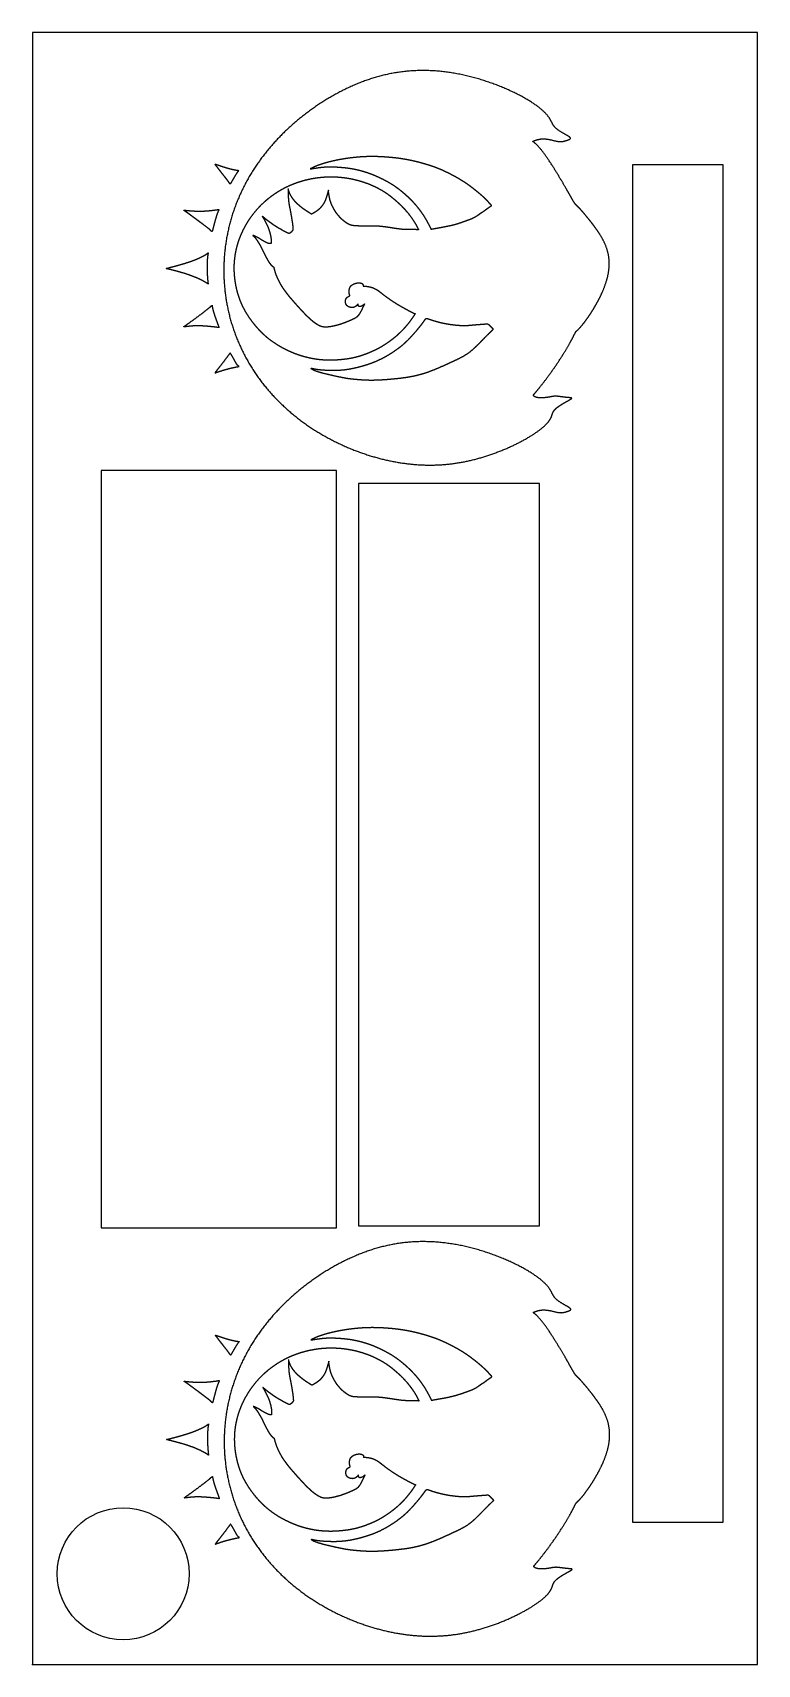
# Model space of a CAD drawing. Header units: centimetres. Extents: x 0 to 4, y 0 to 9.
import ezdxf

# ---------------------------------------------------------------- set-up
doc = ezdxf.new("R2010")
doc.units = ezdxf.units.CM
doc.header["$MEASUREMENT"] = 0
doc.layers.add('Chaveiro_TT v3_Sketch1', color=7, linetype='Continuous')
doc.layers.add('Chaveiro_TT v3_Sketch2', color=7, linetype='Continuous')

msp = doc.modelspace()

# ---------------------------------------------------------------- linework, layer by layer
at = {"layer": 'Chaveiro_TT v3_Sketch1'}
for p, q in [((4, 9), (0, 9)), ((0, 9), (0, 0)), ((4, 0), (4, 9)), ((3.3107, 8.2717), (3.3107, 0.7844)), ((3.8107, 8.2717), (3.3107, 8.2717)), ((3.8107, 0.7844), (3.8107, 8.2717)), ((0.378, 6.5858), (0.378, 2.4071)), ((1.678, 6.5858), (0.378, 6.5858)), ((1.678, 2.4071), (1.678, 6.5858)), ((2.7978, 6.5131), (1.7978, 6.5131)), ((1.7978, 6.5131), (1.7978, 2.4183)), ((2.7978, 2.4183), (2.7978, 6.5131)), ((0.378, 2.4071), (1.678, 2.4071)), ((1.7978, 2.4183), (2.7978, 2.4183)), ((3.3107, 0.7844), (3.8107, 0.7844)), ((0, 0), (4, 0))]:
    msp.add_line(p, q, dxfattribs=at)
msp.add_circle((0.5, 0.5), 0.3641, dxfattribs=at)
msp.add_point((0, 0), dxfattribs=at)
at = {"layer": 'Chaveiro_TT v3_Sketch2'}
for points in [[(2.9748, 6.9824), (2.9739, 6.9814), (2.9706, 6.9788), (2.9611, 6.9732), (2.941, 6.9624), (2.9119, 6.9456), (2.888, 6.9283), (2.8742, 6.9123), (2.8682, 6.8971), (2.8638, 6.8809), (2.8544, 6.8622), (2.8365, 6.8403), (2.8085, 6.8152), (2.7705, 6.7879), (2.7238, 6.7594), (2.6705, 6.7311), (2.6125, 6.7043), (2.5515, 6.68), (2.4886, 6.6589), (2.4247, 6.6415), (2.3603, 6.6282), (2.2957, 6.6192), (2.2309, 6.6145), (2.1661, 6.6141), (2.1011, 6.6179), (2.036, 6.6258), (1.9706, 6.6376), (1.9052, 6.6534), (1.8399, 6.673), (1.775, 6.6963), (1.7108, 6.7234), (1.6477, 6.7542), (1.5859, 6.7886), (1.526, 6.8266), (1.4683, 6.8681), (1.4132, 6.913), (1.3611, 6.9613), (1.3122, 7.0128), (1.2669, 7.0673), (1.2255, 7.1247), (1.1881, 7.1847), (1.155, 7.2473), (1.1263, 7.312), (1.1023, 7.3786), (1.0829, 7.4469), (1.0685, 7.5165), (1.0589, 7.5871), (1.0543, 7.6583), (1.0547, 7.7297), (1.06, 7.8009), (1.0704, 7.8716), (1.0857, 7.9414), (1.1057, 8.0099), (1.1305, 8.0768), (1.1599, 8.1417), (1.1935, 8.2045), (1.2313, 8.2648), (1.273, 8.3226), (1.3182, 8.3777), (1.3666, 8.43), (1.4179, 8.4794), (1.4719, 8.5259), (1.5281, 8.5695), (1.5865, 8.6098), (1.6467, 8.647), (1.7087, 8.6806), (1.7723, 8.7106), (1.8376, 8.7365), (1.9048, 8.758), (1.9738, 8.7746), (2.0449, 8.7859), (2.1179, 8.7917), (2.1927, 8.7916), (2.269, 8.7856), (2.3462, 8.7738), (2.4234, 8.7564), (2.4994, 8.734), (2.5726, 8.7076), (2.6409, 8.6783), (2.7022, 8.6475), (2.7546, 8.6167), (2.7966, 8.5873), (2.8275, 8.5603), (2.848, 8.5365), (2.8602, 8.5162), (2.8679, 8.4987), (2.877, 8.4829), (2.8925, 8.4674), (2.916, 8.4519), (2.9424, 8.4372), (2.9634, 8.4253), (2.9718, 8.4171), (2.9659, 8.4121), (2.9522, 8.4071), (2.9357, 8.4014), (2.9174, 8.398), (2.8968, 8.3995), (2.8733, 8.4056), (2.8476, 8.4123), (2.821, 8.4156), (2.7958, 8.413), (2.7751, 8.4068), (2.7622, 8.4016), (2.7591, 8.3999), (2.7653, 8.3965), (2.7793, 8.3852), (2.7995, 8.3637), (2.8246, 8.3317), (2.8529, 8.2909), (2.8826, 8.2445), (2.9118, 8.1963), (2.9384, 8.1508), (2.9607, 8.1119), (2.9773, 8.0825), (2.9883, 8.0637), (2.9946, 8.0544), (2.9993, 8.0499), (3.0069, 8.0432), (3.02, 8.0295), (3.0392, 8.0078), (3.0635, 7.9787), (3.091, 7.9443), (3.1189, 7.9065), (3.1446, 7.8661), (3.1656, 7.8233), (3.1795, 7.7778), (3.1848, 7.729), (3.1805, 7.677), (3.1666, 7.622), (3.1444, 7.5655), (3.1165, 7.5103), (3.0862, 7.4598), (3.0572, 7.4175), (3.0327, 7.3858), (3.015, 7.3658), (3.0047, 7.3563), (2.9998, 7.3528), (2.9962, 7.3476), (2.9898, 7.3346), (2.9779, 7.3112), (2.9593, 7.277), (2.9338, 7.2339), (2.9026, 7.1852), (2.8683, 7.1352), (2.8342, 7.0886), (2.8041, 7.0496), (2.781, 7.0215), (2.767, 7.0052), (2.7622, 6.9992), (2.764, 6.9979), (2.768, 6.9934), (2.7783, 6.9878), (2.7977, 6.9849), (2.8223, 6.9855), (2.846, 6.9887), (2.8642, 6.9924), (2.8785, 6.9949), (2.8933, 6.9948), (2.9124, 6.9922), (2.9351, 6.9889), (2.9578, 6.9867), (2.9714, 6.9862), (2.9758, 6.9851), (2.9756, 6.9835), (2.9748, 6.9824)], [(2.5278, 8.0423), (2.5268, 8.0417), (2.5247, 8.0404), (2.5208, 8.0379), (2.5147, 8.0336), (2.5063, 8.0273), (2.498, 8.0211), (2.4906, 8.0157), (2.4843, 8.0116), (2.4789, 8.0084), (2.474, 8.0053), (2.469, 8.0017), (2.4634, 7.9975), (2.4568, 7.9926), (2.4489, 7.9874), (2.4398, 7.9822), (2.4295, 7.9771), (2.4183, 7.9723), (2.4068, 7.9679), (2.3951, 7.9637), (2.3837, 7.9596), (2.3725, 7.9557), (2.3612, 7.9518), (2.3495, 7.9479), (2.3368, 7.944), (2.3228, 7.9401), (2.3071, 7.9363), (2.2899, 7.9326), (2.2717, 7.929), (2.2536, 7.9257), (2.2366, 7.9228), (2.2221, 7.9202), (2.2109, 7.9183), (2.2034, 7.9169), (2.1995, 7.9164), (2.198, 7.9167), (2.1973, 7.9179), (2.1964, 7.9199), (2.1952, 7.9225), (2.1938, 7.9257), (2.1917, 7.9299), (2.1889, 7.9356), (2.1852, 7.9427), (2.1808, 7.951), (2.1758, 7.9602), (2.1704, 7.9698), (2.1647, 7.9794), (2.1588, 7.989), (2.1528, 7.9983), (2.1466, 8.0074), (2.1402, 8.0164), (2.1336, 8.0253), (2.1267, 8.0342), (2.1195, 8.0431), (2.112, 8.052), (2.1041, 8.061), (2.0958, 8.07), (2.0871, 8.0789), (2.0782, 8.0877), (2.069, 8.0965), (2.0597, 8.105), (2.0503, 8.1134), (2.0409, 8.1215), (2.0314, 8.1293), (2.0218, 8.1368), (2.012, 8.1442), (2.0021, 8.1513), (1.9918, 8.1582), (1.9812, 8.165), (1.9703, 8.1716), (1.9593, 8.1779), (1.9481, 8.1841), (1.937, 8.19), (1.9259, 8.1955), (1.915, 8.2008), (1.9042, 8.2058), (1.8936, 8.2105), (1.883, 8.215), (1.8722, 8.2193), (1.8613, 8.2234), (1.8501, 8.2273), (1.8387, 8.231), (1.8272, 8.2346), (1.8155, 8.2379), (1.8038, 8.2411), (1.7922, 8.2439), (1.7806, 8.2465), (1.7691, 8.2488), (1.7577, 8.2508), (1.7463, 8.2526), (1.7348, 8.2541), (1.7233, 8.2554), (1.7116, 8.2565), (1.7, 8.2575), (1.6883, 8.2584), (1.6767, 8.2591), (1.665, 8.2596), (1.6533, 8.26), (1.6413, 8.2602), (1.6289, 8.26), (1.616, 8.2594), (1.6025, 8.2583), (1.5887, 8.2568), (1.575, 8.255), (1.562, 8.253), (1.5507, 8.2512), (1.5418, 8.2498), (1.5358, 8.2489), (1.5327, 8.2486), (1.532, 8.2487), (1.5328, 8.2491), (1.535, 8.2499), (1.5387, 8.2516), (1.5439, 8.2542), (1.5508, 8.2576), (1.5592, 8.2615), (1.5691, 8.2656), (1.5802, 8.2699), (1.5923, 8.2741), (1.605, 8.2781), (1.618, 8.2819), (1.6312, 8.2855), (1.6444, 8.2888), (1.6575, 8.2919), (1.6706, 8.2948), (1.6838, 8.2975), (1.6971, 8.3), (1.7106, 8.3024), (1.7245, 8.3046), (1.7387, 8.3067), (1.7532, 8.3086), (1.7679, 8.3104), (1.7827, 8.3119), (1.7975, 8.3133), (1.8123, 8.3144), (1.827, 8.3153), (1.8416, 8.3159), (1.856, 8.3163), (1.8703, 8.3165), (1.8844, 8.3164), (1.8984, 8.3161), (1.9123, 8.3157), (1.9262, 8.3151), (1.94, 8.3143), (1.9539, 8.3133), (1.9677, 8.3122), (1.9815, 8.311), (1.9954, 8.3096), (2.0092, 8.308), (2.0231, 8.3062), (2.0369, 8.3042), (2.0508, 8.302), (2.0645, 8.2996), (2.0782, 8.297), (2.0918, 8.2942), (2.1052, 8.2912), (2.1183, 8.288), (2.1312, 8.2847), (2.1437, 8.2814), (2.1558, 8.278), (2.1676, 8.2746), (2.1791, 8.2711), (2.1903, 8.2676), (2.2013, 8.264), (2.2122, 8.2603), (2.2231, 8.2563), (2.2341, 8.2521), (2.2453, 8.2476), (2.2567, 8.2428), (2.2683, 8.2376), (2.2802, 8.2321), (2.2923, 8.2263), (2.3045, 8.2202), (2.3168, 8.2138), (2.329, 8.2072), (2.3411, 8.2005), (2.3529, 8.1938), (2.3642, 8.187), (2.3751, 8.1803), (2.3855, 8.1736), (2.3954, 8.1669), (2.4048, 8.1603), (2.414, 8.1537), (2.4229, 8.1471), (2.4317, 8.1403), (2.4406, 8.1334), (2.4495, 8.1263), (2.4586, 8.1188), (2.4678, 8.1111), (2.477, 8.1031), (2.4861, 8.095), (2.4947, 8.087), (2.5025, 8.0793), (2.5094, 8.0723), (2.515, 8.0662), (2.5196, 8.0609), (2.5234, 8.0564), (2.5268, 8.0527), (2.53, 8.0496), (2.5324, 8.0473), (2.5333, 8.0458), (2.5323, 8.0449), (2.5304, 8.0439), (2.5287, 8.0429), (2.5278, 8.0423)], [(1.0915, 8.1662), (1.0917, 8.1666), (1.0923, 8.1676), (1.0933, 8.1695), (1.0953, 8.1729), (1.0986, 8.1786), (1.1027, 8.1855), (1.1072, 8.1932), (1.112, 8.2013), (1.1167, 8.2093), (1.1213, 8.217), (1.1256, 8.2238), (1.1294, 8.2295), (1.1328, 8.234), (1.1355, 8.2371), (1.1375, 8.239), (1.1386, 8.24), (1.1386, 8.2403), (1.1374, 8.2403), (1.135, 8.2405), (1.1315, 8.2408), (1.1271, 8.2413), (1.1221, 8.2421), (1.1167, 8.2431), (1.111, 8.2443), (1.1052, 8.2455), (1.0994, 8.2469), (1.0936, 8.2483), (1.0877, 8.2498), (1.0818, 8.2514), (1.0756, 8.2531), (1.069, 8.255), (1.0621, 8.2571), (1.0546, 8.2594), (1.0467, 8.262), (1.0386, 8.2647), (1.0307, 8.2674), (1.0233, 8.2699), (1.0169, 8.2721), (1.0119, 8.2738), (1.0086, 8.2747), (1.007, 8.2747), (1.007, 8.2738), (1.0082, 8.272), (1.0103, 8.2693), (1.0131, 8.2658), (1.0164, 8.2616), (1.02, 8.2569), (1.0239, 8.2518), (1.0279, 8.2464), (1.0321, 8.2409), (1.0364, 8.2353), (1.0409, 8.2295), (1.0456, 8.2236), (1.0503, 8.2176), (1.0552, 8.2114), (1.0602, 8.2052), (1.0651, 8.1991), (1.0697, 8.1931), (1.0741, 8.1874), (1.078, 8.1822), (1.0813, 8.1775), (1.0841, 8.1736), (1.0863, 8.1704), (1.088, 8.168), (1.0893, 8.1664), (1.0902, 8.1654), (1.0907, 8.1648), (1.0908, 8.1645), (1.0907, 8.1642), (1.0905, 8.164), (1.0906, 8.1644), (1.0909, 8.1651), (1.0913, 8.1658), (1.0915, 8.1662)], [(2.1096, 7.4506), (2.1092, 7.4508), (2.1083, 7.4511), (2.1066, 7.4517), (2.1034, 7.453), (2.0983, 7.4554), (2.0923, 7.4583), (2.0858, 7.4617), (2.0791, 7.4652), (2.0724, 7.4688), (2.0658, 7.4723), (2.0593, 7.4758), (2.0527, 7.4793), (2.046, 7.483), (2.0391, 7.4869), (2.0317, 7.4911), (2.0238, 7.4957), (2.0155, 7.5007), (2.0067, 7.506), (1.9977, 7.5117), (1.9885, 7.5176), (1.9793, 7.5236), (1.9704, 7.5297), (1.9618, 7.5356), (1.9537, 7.5414), (1.9463, 7.5469), (1.9395, 7.552), (1.9333, 7.5568), (1.9278, 7.5612), (1.9227, 7.5652), (1.918, 7.569), (1.9136, 7.5724), (1.9093, 7.5756), (1.905, 7.5786), (1.9008, 7.5814), (1.8966, 7.584), (1.8924, 7.5864), (1.888, 7.5886), (1.8835, 7.5907), (1.8787, 7.5927), (1.8732, 7.5946), (1.8671, 7.5963), (1.8603, 7.5979), (1.8529, 7.5994), (1.8453, 7.6006), (1.8382, 7.6013), (1.8322, 7.6016), (1.8279, 7.6015), (1.8254, 7.6011), (1.8247, 7.601), (1.8248, 7.602), (1.8248, 7.6046), (1.8242, 7.6082), (1.8227, 7.612), (1.8202, 7.6151), (1.8169, 7.6173), (1.8129, 7.6187), (1.8085, 7.6194), (1.8039, 7.6198), (1.7992, 7.6199), (1.7944, 7.6197), (1.7895, 7.6191), (1.7846, 7.6182), (1.7796, 7.6168), (1.7747, 7.6149), (1.7699, 7.6127), (1.7654, 7.6101), (1.7613, 7.6071), (1.7577, 7.6039), (1.7546, 7.6002), (1.752, 7.5961), (1.7499, 7.5915), (1.7484, 7.5865), (1.7474, 7.5812), (1.7468, 7.5756), (1.7467, 7.5701), (1.747, 7.5649), (1.7476, 7.5603), (1.7486, 7.5565), (1.7496, 7.5535), (1.7507, 7.5515), (1.7513, 7.5503), (1.751, 7.5493), (1.7495, 7.5483), (1.747, 7.5469), (1.7437, 7.5453), (1.7403, 7.5435), (1.737, 7.5413), (1.7341, 7.5386), (1.7316, 7.5354), (1.7296, 7.5317), (1.728, 7.5274), (1.727, 7.5226), (1.7265, 7.5177), (1.7267, 7.5127), (1.7275, 7.5078), (1.7289, 7.5033), (1.7309, 7.4991), (1.7335, 7.4954), (1.7367, 7.4922), (1.7404, 7.4895), (1.7446, 7.4873), (1.7492, 7.4856), (1.7541, 7.4843), (1.7592, 7.4835), (1.7646, 7.4834), (1.7699, 7.484), (1.7751, 7.4855), (1.7801, 7.488), (1.7847, 7.4913), (1.7886, 7.495), (1.7917, 7.4985), (1.7939, 7.5014), (1.7952, 7.503), (1.7958, 7.5029), (1.796, 7.501), (1.7962, 7.4981), (1.7967, 7.4951), (1.7976, 7.4928), (1.7988, 7.4912), (1.8001, 7.49), (1.8016, 7.4891), (1.8036, 7.4886), (1.8062, 7.4887), (1.8092, 7.4893), (1.8122, 7.49), (1.815, 7.4909), (1.8178, 7.4923), (1.8209, 7.4942), (1.8244, 7.4969), (1.828, 7.4998), (1.8311, 7.5023), (1.833, 7.5037), (1.8335, 7.5034), (1.8326, 7.5013), (1.8308, 7.4979), (1.8286, 7.4936), (1.8261, 7.4888), (1.8238, 7.4841), (1.8217, 7.4798), (1.8199, 7.476), (1.8183, 7.4726), (1.8167, 7.4694), (1.8151, 7.4661), (1.8132, 7.4627), (1.8113, 7.4591), (1.8091, 7.4555), (1.8069, 7.4519), (1.8046, 7.4484), (1.8022, 7.4452), (1.7997, 7.4421), (1.7971, 7.4391), (1.7944, 7.4364), (1.7915, 7.4338), (1.7884, 7.4314), (1.7851, 7.4292), (1.7816, 7.4271), (1.778, 7.4253), (1.7745, 7.4236), (1.7712, 7.422), (1.7681, 7.4206), (1.7651, 7.4193), (1.7621, 7.4179), (1.759, 7.4165), (1.7557, 7.415), (1.7524, 7.4135), (1.7492, 7.4121), (1.7459, 7.4107), (1.7428, 7.4094), (1.7398, 7.4081), (1.7368, 7.4069), (1.7338, 7.4057), (1.7309, 7.4045), (1.728, 7.4034), (1.725, 7.4023), (1.722, 7.4012), (1.7188, 7.4001), (1.7154, 7.3988), (1.7118, 7.3975), (1.7081, 7.3962), (1.7045, 7.3949), (1.7011, 7.3937), (1.6978, 7.3927), (1.6945, 7.3916), (1.6909, 7.3906), (1.6871, 7.3896), (1.6832, 7.3885), (1.6793, 7.3875), (1.6757, 7.3866), (1.6725, 7.3857), (1.6695, 7.3849), (1.6664, 7.3841), (1.6627, 7.3833), (1.658, 7.3823), (1.6525, 7.3812), (1.6461, 7.3801), (1.6391, 7.3791), (1.6319, 7.3782), (1.6246, 7.3776), (1.6176, 7.3774), (1.611, 7.3775), (1.6048, 7.3781), (1.599, 7.3792), (1.5935, 7.3807), (1.5882, 7.3826), (1.5829, 7.3849), (1.5777, 7.3875), (1.5724, 7.3904), (1.5672, 7.3936), (1.5621, 7.3969), (1.557, 7.4004), (1.552, 7.404), (1.5472, 7.4077), (1.5425, 7.4115), (1.5379, 7.4153), (1.5333, 7.4192), (1.5289, 7.4233), (1.5244, 7.4273), (1.52, 7.4315), (1.5156, 7.4357), (1.5112, 7.4401), (1.5067, 7.4445), (1.5024, 7.4489), (1.498, 7.4534), (1.4937, 7.4579), (1.4895, 7.4625), (1.4853, 7.4669), (1.4813, 7.4713), (1.4773, 7.4756), (1.4734, 7.4798), (1.4696, 7.4839), (1.4659, 7.488), (1.4622, 7.4921), (1.4584, 7.4962), (1.4547, 7.5003), (1.4509, 7.5046), (1.4471, 7.5089), (1.4433, 7.5132), (1.4395, 7.5176), (1.4356, 7.522), (1.4318, 7.5264), (1.428, 7.5308), (1.4242, 7.5351), (1.4204, 7.5395), (1.4167, 7.544), (1.4129, 7.5486), (1.4092, 7.5533), (1.4054, 7.5581), (1.4017, 7.5629), (1.398, 7.5678), (1.3944, 7.5726), (1.3908, 7.5775), (1.3873, 7.5822), (1.3839, 7.587), (1.3805, 7.5918), (1.3771, 7.5968), (1.3737, 7.6021), (1.3703, 7.6077), (1.3669, 7.6137), (1.3636, 7.6199), (1.3603, 7.6262), (1.3572, 7.6325), (1.3543, 7.6385), (1.3516, 7.6441), (1.3492, 7.6492), (1.3471, 7.6539), (1.3451, 7.6584), (1.3433, 7.663), (1.3414, 7.6681), (1.3394, 7.6739), (1.3374, 7.6804), (1.3353, 7.6873), (1.3335, 7.6941), (1.3321, 7.6999), (1.3312, 7.7041), (1.3308, 7.7065), (1.3305, 7.7073), (1.3296, 7.7077), (1.3278, 7.7086), (1.3252, 7.7102), (1.3226, 7.7121), (1.3203, 7.7141), (1.3183, 7.7162), (1.3162, 7.7186), (1.314, 7.7212), (1.3115, 7.7242), (1.3089, 7.7274), (1.3064, 7.7307), (1.304, 7.7341), (1.3018, 7.7376), (1.2996, 7.7413), (1.2974, 7.7452), (1.2951, 7.7492), (1.2928, 7.7535), (1.2904, 7.7577), (1.288, 7.762), (1.2858, 7.7662), (1.2836, 7.7703), (1.2815, 7.7743), (1.2794, 7.7785), (1.2773, 7.783), (1.275, 7.7879), (1.2724, 7.7932), (1.2697, 7.7989), (1.2668, 7.8049), (1.2638, 7.8109), (1.2608, 7.8168), (1.2578, 7.8224), (1.255, 7.8275), (1.2522, 7.8323), (1.2495, 7.8368), (1.2468, 7.8412), (1.244, 7.8457), (1.2412, 7.8502), (1.2381, 7.855), (1.2349, 7.8598), (1.2315, 7.8645), (1.228, 7.8688), (1.2246, 7.8726), (1.2213, 7.8757), (1.2185, 7.8781), (1.2165, 7.8798), (1.2155, 7.881), (1.2159, 7.8814), (1.2178, 7.881), (1.221, 7.8799), (1.225, 7.8782), (1.2295, 7.8762), (1.2339, 7.8741), (1.2382, 7.872), (1.2422, 7.8699), (1.2459, 7.8678), (1.2495, 7.8657), (1.253, 7.8635), (1.2566, 7.8612), (1.2603, 7.8588), (1.2641, 7.8564), (1.2682, 7.854), (1.2723, 7.8516), (1.2764, 7.8492), (1.2804, 7.847), (1.2842, 7.8449), (1.2879, 7.843), (1.2913, 7.8413), (1.2945, 7.8398), (1.2977, 7.8385), (1.301, 7.8374), (1.3044, 7.8367), (1.3078, 7.8362), (1.3111, 7.8361), (1.3137, 7.8361), (1.3152, 7.8363), (1.3157, 7.8367), (1.3159, 7.838), (1.3162, 7.8403), (1.3166, 7.8441), (1.3169, 7.8493), (1.3167, 7.856), (1.316, 7.864), (1.3146, 7.873), (1.3127, 7.8825), (1.3104, 7.8922), (1.3077, 7.9017), (1.3049, 7.9106), (1.3021, 7.9186), (1.2994, 7.9255), (1.297, 7.9313), (1.2947, 7.9362), (1.2927, 7.9404), (1.2907, 7.9441), (1.2889, 7.9477), (1.2871, 7.9512), (1.2854, 7.9548), (1.2835, 7.9586), (1.2817, 7.9625), (1.2797, 7.9664), (1.2777, 7.9703), (1.2755, 7.974), (1.2733, 7.9775), (1.2712, 7.9806), (1.2694, 7.9832), (1.2682, 7.9854), (1.2679, 7.9868), (1.2687, 7.9871), (1.2704, 7.986), (1.2729, 7.9836), (1.2758, 7.9807), (1.2789, 7.9777), (1.282, 7.975), (1.2849, 7.9726), (1.2875, 7.9705), (1.29, 7.9685), (1.2925, 7.9666), (1.2951, 7.9646), (1.2979, 7.9624), (1.3009, 7.9602), (1.304, 7.958), (1.3069, 7.9559), (1.3094, 7.9541), (1.3117, 7.9525), (1.3138, 7.951), (1.316, 7.9494), (1.3183, 7.9476), (1.3209, 7.9457), (1.3235, 7.9437), (1.3262, 7.9417), (1.329, 7.9398), (1.3319, 7.9379), (1.3348, 7.936), (1.3377, 7.9341), (1.3407, 7.9322), (1.3438, 7.9303), (1.3468, 7.9283), (1.3498, 7.9264), (1.3528, 7.9245), (1.3556, 7.9227), (1.3584, 7.9212), (1.3611, 7.9197), (1.3637, 7.9183), (1.3663, 7.917), (1.369, 7.9155), (1.3718, 7.9139), (1.3746, 7.9122), (1.3775, 7.9103), (1.3804, 7.9086), (1.3832, 7.907), (1.3858, 7.9057), (1.3883, 7.9046), (1.3908, 7.9033), (1.3933, 7.9019), (1.3956, 7.9005), (1.3979, 7.8992), (1.4, 7.8981), (1.4021, 7.8971), (1.4044, 7.896), (1.4068, 7.8948), (1.4093, 7.8937), (1.4117, 7.893), (1.4137, 7.8926), (1.415, 7.8923), (1.4159, 7.8919), (1.4171, 7.8923), (1.4192, 7.8938), (1.4216, 7.8956), (1.4241, 7.8972), (1.4262, 7.8986), (1.4283, 7.9005), (1.4306, 7.9032), (1.4329, 7.9068), (1.4349, 7.9099), (1.4362, 7.9118), (1.4367, 7.9121), (1.4368, 7.9124), (1.4368, 7.914), (1.4368, 7.9171), (1.4366, 7.9215), (1.4361, 7.9272), (1.4355, 7.9338), (1.4346, 7.9414), (1.4335, 7.9497), (1.4322, 7.9585), (1.4307, 7.9678), (1.4292, 7.9773), (1.4276, 7.9868), (1.426, 7.9963), (1.4243, 8.0054), (1.4228, 8.014), (1.4212, 8.022), (1.4198, 8.0294), (1.4184, 8.0362), (1.4171, 8.0424), (1.4159, 8.0483), (1.4149, 8.0541), (1.4139, 8.0602), (1.413, 8.0668), (1.4122, 8.0742), (1.4116, 8.0825), (1.411, 8.0915), (1.4106, 8.101), (1.4103, 8.1104), (1.4101, 8.1192), (1.4102, 8.1268), (1.4103, 8.1327), (1.4106, 8.1367), (1.4109, 8.1387), (1.4111, 8.1391), (1.4111, 8.1386), (1.4112, 8.137), (1.4119, 8.1342), (1.4129, 8.1304), (1.4144, 8.1261), (1.416, 8.1217), (1.4177, 8.1173), (1.4194, 8.1131), (1.4213, 8.1091), (1.4233, 8.105), (1.4256, 8.1009), (1.4281, 8.0966), (1.4309, 8.0922), (1.4338, 8.0878), (1.4368, 8.0835), (1.4399, 8.0793), (1.443, 8.0753), (1.4461, 8.0716), (1.4492, 8.0681), (1.4522, 8.0648), (1.4553, 8.0617), (1.4584, 8.0587), (1.4615, 8.0557), (1.4648, 8.0526), (1.4683, 8.0494), (1.4721, 8.046), (1.4764, 8.0422), (1.4813, 8.0382), (1.4868, 8.0338), (1.493, 8.0291), (1.4999, 8.0242), (1.5072, 8.0192), (1.5147, 8.0143), (1.5217, 8.0098), (1.5279, 8.0058), (1.5329, 8.0026), (1.5364, 8.0003), (1.5383, 7.9989), (1.5391, 7.9984), (1.5393, 7.9986), (1.5399, 7.9992), (1.5415, 8.0002), (1.5442, 8.0016), (1.5476, 8.0032), (1.5513, 8.0051), (1.555, 8.0072), (1.5586, 8.0095), (1.562, 8.0117), (1.5651, 8.0139), (1.568, 8.016), (1.5708, 8.0181), (1.5736, 8.0202), (1.5765, 8.0224), (1.5794, 8.0248), (1.5825, 8.0275), (1.5855, 8.0304), (1.5885, 8.0336), (1.5914, 8.037), (1.5942, 8.0405), (1.5969, 8.0439), (1.5994, 8.0472), (1.6017, 8.0505), (1.6038, 8.0537), (1.6059, 8.057), (1.608, 8.0606), (1.61, 8.0644), (1.6119, 8.0685), (1.6138, 8.0725), (1.6155, 8.0766), (1.6171, 8.0807), (1.6186, 8.0847), (1.6201, 8.0889), (1.6215, 8.0934), (1.623, 8.0982), (1.6245, 8.1033), (1.626, 8.1085), (1.6275, 8.1135), (1.6288, 8.1181), (1.63, 8.1221), (1.6309, 8.1253), (1.6317, 8.1279), (1.6323, 8.1299), (1.6327, 8.1313), (1.6328, 8.1316), (1.6327, 8.1305), (1.6327, 8.1277), (1.633, 8.1234), (1.6336, 8.1179), (1.6346, 8.1115), (1.6357, 8.1048), (1.6369, 8.0982), (1.6382, 8.0919), (1.6394, 8.0862), (1.6406, 8.0809), (1.6418, 8.0759), (1.6431, 8.0712), (1.6446, 8.0664), (1.6463, 8.0617), (1.6481, 8.0569), (1.6501, 8.052), (1.6523, 8.0471), (1.6547, 8.0424), (1.6571, 8.0377), (1.6596, 8.0332), (1.662, 8.0289), (1.6643, 8.0248), (1.6666, 8.0208), (1.6688, 8.017), (1.671, 8.0134), (1.6733, 8.0098), (1.6757, 8.0064), (1.6782, 8.0029), (1.6809, 7.9995), (1.6837, 7.9962), (1.6865, 7.9928), (1.6893, 7.9895), (1.692, 7.9861), (1.6948, 7.9828), (1.6977, 7.9794), (1.7008, 7.9761), (1.7042, 7.9729), (1.7077, 7.9696), (1.7114, 7.9665), (1.715, 7.9635), (1.7187, 7.9605), (1.7223, 7.9577), (1.7258, 7.955), (1.7293, 7.9524), (1.7328, 7.9499), (1.7364, 7.9475), (1.74, 7.9453), (1.7435, 7.9433), (1.7468, 7.9417), (1.7498, 7.9404), (1.7524, 7.9394), (1.7549, 7.9386), (1.7571, 7.9378), (1.7594, 7.9371), (1.7619, 7.9364), (1.7649, 7.9359), (1.7684, 7.9355), (1.7725, 7.9352), (1.7768, 7.9349), (1.7813, 7.9346), (1.7859, 7.9343), (1.7903, 7.934), (1.7945, 7.9337), (1.7986, 7.9335), (1.8026, 7.9333), (1.8069, 7.9333), (1.8115, 7.9333), (1.8169, 7.9333), (1.823, 7.9333), (1.8298, 7.9333), (1.8369, 7.9332), (1.8439, 7.9331), (1.8505, 7.933), (1.8563, 7.9329), (1.861, 7.9328), (1.8649, 7.9327), (1.8681, 7.9327), (1.8712, 7.9327), (1.8746, 7.9328), (1.8786, 7.9329), (1.883, 7.933), (1.8879, 7.933), (1.8929, 7.933), (1.8979, 7.9328), (1.9026, 7.9326), (1.9071, 7.9323), (1.9112, 7.9319), (1.915, 7.9316), (1.9186, 7.9313), (1.9223, 7.9309), (1.9262, 7.9306), (1.9306, 7.9301), (1.9357, 7.9296), (1.9415, 7.9289), (1.9482, 7.928), (1.9557, 7.927), (1.9639, 7.9257), (1.9728, 7.9244), (1.9824, 7.9229), (1.9924, 7.9213), (2.0028, 7.9197), (2.0134, 7.9181), (2.0242, 7.9167), (2.0349, 7.9154), (2.0456, 7.9144), (2.056, 7.9137), (2.0661, 7.9133), (2.0757, 7.9132), (2.0848, 7.9133), (2.0933, 7.9135), (2.1011, 7.9137), (2.1082, 7.9137), (2.1145, 7.9135), (2.1199, 7.9131), (2.1243, 7.9124), (2.1276, 7.9118), (2.1296, 7.9117), (2.1301, 7.9125), (2.1294, 7.9143), (2.128, 7.9168), (2.1264, 7.9197), (2.1247, 7.9229), (2.1229, 7.9264), (2.1209, 7.9304), (2.1184, 7.9353), (2.1153, 7.9411), (2.1114, 7.9478), (2.1068, 7.9554), (2.1014, 7.9637), (2.0954, 7.9728), (2.0887, 7.9822), (2.0816, 7.9919), (2.074, 8.0017), (2.0662, 8.0113), (2.0583, 8.0205), (2.0504, 8.0294), (2.0425, 8.0377), (2.0349, 8.0455), (2.0275, 8.0527), (2.0204, 8.0593), (2.0137, 8.0654), (2.0073, 8.0711), (2.0013, 8.0763), (1.9956, 8.0812), (1.9901, 8.0858), (1.9848, 8.0902), (1.9795, 8.0945), (1.9741, 8.0988), (1.9684, 8.1031), (1.9625, 8.1076), (1.956, 8.1122), (1.9491, 8.1169), (1.9415, 8.1218), (1.9332, 8.1269), (1.9243, 8.1322), (1.9147, 8.1376), (1.9044, 8.143), (1.8935, 8.1485), (1.882, 8.1539), (1.8698, 8.1593), (1.8572, 8.1645), (1.8441, 8.1695), (1.8307, 8.1743), (1.8168, 8.1789), (1.8027, 8.1831), (1.7884, 8.187), (1.7739, 8.1905), (1.7592, 8.1937), (1.7445, 8.1964), (1.7298, 8.1988), (1.7152, 8.2008), (1.7006, 8.2024), (1.6861, 8.2036), (1.6718, 8.2044), (1.6576, 8.2049), (1.6437, 8.205), (1.63, 8.2048), (1.6166, 8.2042), (1.6034, 8.2034), (1.5905, 8.2022), (1.5779, 8.2008), (1.5655, 8.1991), (1.5534, 8.1972), (1.5415, 8.1951), (1.5299, 8.1927), (1.5185, 8.1902), (1.5072, 8.1875), (1.4962, 8.1846), (1.4853, 8.1815), (1.4746, 8.1782), (1.4639, 8.1748), (1.4534, 8.1711), (1.4429, 8.1672), (1.4325, 8.1631), (1.4222, 8.1588), (1.4118, 8.1541), (1.4015, 8.1493), (1.3912, 8.1441), (1.3809, 8.1386), (1.3706, 8.1329), (1.3603, 8.1268), (1.3501, 8.1205), (1.3399, 8.1138), (1.3298, 8.1069), (1.3198, 8.0997), (1.3099, 8.0922), (1.3001, 8.0844), (1.2905, 8.0764), (1.2811, 8.0682), (1.272, 8.0598), (1.263, 8.0512), (1.2543, 8.0424), (1.2459, 8.0334), (1.2377, 8.0243), (1.2298, 8.0151), (1.2222, 8.0057), (1.2148, 7.9962), (1.2077, 7.9866), (1.2009, 7.9769), (1.1943, 7.9671), (1.188, 7.9572), (1.182, 7.9472), (1.1761, 7.9372), (1.1706, 7.927), (1.1652, 7.9168), (1.1601, 7.9065), (1.1553, 7.8961), (1.1506, 7.8855), (1.1462, 7.8749), (1.1421, 7.8641), (1.1382, 7.8532), (1.1345, 7.8421), (1.1311, 7.8309), (1.128, 7.8195), (1.1251, 7.808), (1.1225, 7.7963), (1.1202, 7.7845), (1.1182, 7.7725), (1.1164, 7.7604), (1.1151, 7.7481), (1.114, 7.7358), (1.1132, 7.7234), (1.1128, 7.7109), (1.1127, 7.6983), (1.113, 7.6858), (1.1135, 7.6732), (1.1144, 7.6607), (1.1156, 7.6482), (1.1171, 7.6359), (1.1189, 7.6237), (1.121, 7.6116), (1.1232, 7.5998), (1.1257, 7.5883), (1.1285, 7.5769), (1.1314, 7.5659), (1.1345, 7.5552), (1.1378, 7.5447), (1.1413, 7.5345), (1.1449, 7.5246), (1.1487, 7.515), (1.1527, 7.5056), (1.1569, 7.4963), (1.1613, 7.4872), (1.166, 7.4781), (1.1708, 7.4692), (1.1759, 7.4603), (1.1812, 7.4513), (1.1868, 7.4424), (1.1926, 7.4335), (1.1987, 7.4245), (1.205, 7.4155), (1.2116, 7.4066), (1.2184, 7.3977), (1.2254, 7.3889), (1.2326, 7.3801), (1.24, 7.3715), (1.2476, 7.363), (1.2553, 7.3547), (1.2633, 7.3466), (1.2714, 7.3386), (1.2796, 7.3309), (1.288, 7.3235), (1.2966, 7.3162), (1.3052, 7.3092), (1.314, 7.3024), (1.323, 7.2959), (1.332, 7.2896), (1.3412, 7.2834), (1.3505, 7.2775), (1.3598, 7.2718), (1.3693, 7.2663), (1.3788, 7.2611), (1.3884, 7.256), (1.398, 7.2511), (1.4077, 7.2464), (1.4174, 7.242), (1.427, 7.2377), (1.4367, 7.2336), (1.4464, 7.2298), (1.4561, 7.2261), (1.4657, 7.2227), (1.4754, 7.2194), (1.485, 7.2164), (1.4947, 7.2135), (1.5044, 7.2108), (1.5141, 7.2084), (1.5238, 7.2061), (1.5336, 7.2039), (1.5435, 7.202), (1.5534, 7.2002), (1.5634, 7.1986), (1.5735, 7.1972), (1.5836, 7.196), (1.5938, 7.195), (1.604, 7.1942), (1.6143, 7.1936), (1.6246, 7.1932), (1.6349, 7.193), (1.6452, 7.1929), (1.6554, 7.1931), (1.6655, 7.1934), (1.6755, 7.1939), (1.6854, 7.1945), (1.695, 7.1953), (1.7044, 7.1961), (1.7135, 7.1971), (1.7225, 7.1982), (1.7311, 7.1993), (1.7396, 7.2005), (1.7479, 7.2019), (1.756, 7.2033), (1.7641, 7.2049), (1.7723, 7.2067), (1.7806, 7.2086), (1.789, 7.2108), (1.7976, 7.2132), (1.8066, 7.2158), (1.8158, 7.2187), (1.8253, 7.2219), (1.835, 7.2253), (1.8449, 7.229), (1.8549, 7.233), (1.865, 7.2372), (1.8751, 7.2416), (1.8851, 7.2462), (1.8949, 7.2509), (1.9046, 7.2559), (1.9139, 7.2609), (1.923, 7.266), (1.9318, 7.2713), (1.9402, 7.2765), (1.9484, 7.2818), (1.9563, 7.2872), (1.9639, 7.2925), (1.9713, 7.2979), (1.9785, 7.3033), (1.9856, 7.3087), (1.9926, 7.3143), (1.9995, 7.3199), (2.0064, 7.3257), (2.0133, 7.3318), (2.0202, 7.3381), (2.0272, 7.3446), (2.0341, 7.3515), (2.0411, 7.3586), (2.048, 7.3661), (2.0549, 7.3737), (2.0617, 7.3816), (2.0682, 7.3894), (2.0745, 7.3973), (2.0804, 7.4049), (2.0859, 7.4123), (2.0908, 7.4192), (2.0952, 7.4256), (2.0991, 7.4313), (2.1024, 7.4363), (2.1052, 7.4406), (2.1074, 7.444), (2.1092, 7.4466), (2.1105, 7.4484), (2.1112, 7.4495), (2.1112, 7.45), (2.1106, 7.4502), (2.11, 7.4505), (2.1096, 7.4506)], [(0.9927, 7.9093), (0.993, 7.9101), (0.9934, 7.9118), (0.9942, 7.9148), (0.9954, 7.9196), (0.9972, 7.9267), (0.9994, 7.9349), (1.0018, 7.9439), (1.0043, 7.9534), (1.007, 7.9633), (1.0098, 7.9731), (1.0126, 7.9827), (1.0154, 7.9917), (1.0181, 7.9999), (1.0208, 8.0071), (1.0233, 8.0132), (1.0255, 8.018), (1.0272, 8.0215), (1.0282, 8.0239), (1.0284, 8.0251), (1.0276, 8.0255), (1.0258, 8.0253), (1.0234, 8.0247), (1.0207, 8.024), (1.0179, 8.0233), (1.015, 8.0228), (1.0118, 8.0224), (1.0083, 8.022), (1.004, 8.0215), (0.999, 8.0209), (0.9933, 8.0202), (0.987, 8.0194), (0.9803, 8.0186), (0.9734, 8.0179), (0.9665, 8.0172), (0.9597, 8.0167), (0.9531, 8.0163), (0.9464, 8.0161), (0.9398, 8.0159), (0.9331, 8.0158), (0.9263, 8.0157), (0.9194, 8.0157), (0.9125, 8.0157), (0.9055, 8.0158), (0.8987, 8.016), (0.8921, 8.0162), (0.8858, 8.0165), (0.8797, 8.0168), (0.8738, 8.0173), (0.868, 8.0178), (0.8622, 8.0184), (0.8566, 8.0189), (0.8511, 8.0195), (0.846, 8.02), (0.8416, 8.0204), (0.8381, 8.0208), (0.8357, 8.0211), (0.8344, 8.0213), (0.8338, 8.0214), (0.8337, 8.0214), (0.8337, 8.0211), (0.8342, 8.0206), (0.8353, 8.0196), (0.8373, 8.0181), (0.8402, 8.0161), (0.8435, 8.0138), (0.8471, 8.0115), (0.8504, 8.0092), (0.8536, 8.0069), (0.8566, 8.0047), (0.8597, 8.0024), (0.8632, 7.9997), (0.8672, 7.9967), (0.8718, 7.9933), (0.877, 7.9895), (0.8825, 7.9855), (0.8882, 7.9814), (0.8938, 7.9773), (0.8993, 7.9732), (0.9046, 7.9694), (0.9097, 7.9656), (0.9147, 7.9618), (0.9198, 7.958), (0.9249, 7.9542), (0.9303, 7.9501), (0.9359, 7.9459), (0.9417, 7.9416), (0.9476, 7.9371), (0.9536, 7.9325), (0.9596, 7.928), (0.9654, 7.9235), (0.9709, 7.9192), (0.9758, 7.9152), (0.9801, 7.9115), (0.9836, 7.9084), (0.9862, 7.9059), (0.9881, 7.9039), (0.9893, 7.9027), (0.9901, 7.9021), (0.9906, 7.9024), (0.9911, 7.9035), (0.9917, 7.9052), (0.9922, 7.907), (0.9925, 7.9085), (0.9927, 7.9093)], [(0.9677, 7.6193), (0.9676, 7.6202), (0.9674, 7.6223), (0.9669, 7.626), (0.9663, 7.6326), (0.9653, 7.6434), (0.9644, 7.6563), (0.9635, 7.6711), (0.9629, 7.6869), (0.9626, 7.7033), (0.9627, 7.7194), (0.9631, 7.7346), (0.9639, 7.7484), (0.9649, 7.7603), (0.9661, 7.7699), (0.9672, 7.7771), (0.9683, 7.7819), (0.969, 7.7845), (0.9691, 7.7855), (0.9687, 7.7854), (0.9676, 7.7846), (0.9661, 7.7834), (0.9644, 7.782), (0.9623, 7.7804), (0.9598, 7.7786), (0.9565, 7.7764), (0.952, 7.7736), (0.9463, 7.7703), (0.9392, 7.7665), (0.9309, 7.7623), (0.9214, 7.7578), (0.9111, 7.7532), (0.8998, 7.7485), (0.8879, 7.7438), (0.8752, 7.7391), (0.8618, 7.7345), (0.8478, 7.73), (0.8332, 7.7256), (0.8184, 7.7212), (0.8035, 7.717), (0.7891, 7.713), (0.7756, 7.7094), (0.7636, 7.7063), (0.7537, 7.7037), (0.7461, 7.7017), (0.741, 7.7004), (0.7381, 7.6997), (0.7369, 7.6994), (0.7366, 7.6993), (0.7369, 7.6992), (0.7381, 7.6988), (0.7407, 7.698), (0.7454, 7.6968), (0.7524, 7.695), (0.7619, 7.6927), (0.7737, 7.6897), (0.7873, 7.6862), (0.8024, 7.6822), (0.8185, 7.6777), (0.8351, 7.6728), (0.8518, 7.6676), (0.8682, 7.662), (0.884, 7.6562), (0.899, 7.6503), (0.9128, 7.6443), (0.9253, 7.6384), (0.9364, 7.6328), (0.9458, 7.6276), (0.9536, 7.623), (0.9596, 7.6192), (0.9639, 7.6163), (0.9667, 7.6145), (0.9682, 7.6135), (0.9688, 7.6132), (0.9688, 7.6132), (0.9686, 7.6138), (0.9683, 7.6151), (0.9681, 7.6168), (0.9679, 7.6184), (0.9677, 7.6193)], [(1.0269, 7.3763), (1.0267, 7.3769), (1.0263, 7.3783), (1.0255, 7.381), (1.024, 7.3856), (1.0213, 7.3932), (1.0179, 7.4025), (1.014, 7.4132), (1.0098, 7.4249), (1.0056, 7.437), (1.0016, 7.4491), (0.998, 7.4607), (0.9951, 7.4711), (0.993, 7.4799), (0.9917, 7.4868), (0.9911, 7.4918), (0.9909, 7.4948), (0.9907, 7.4961), (0.9903, 7.4961), (0.9893, 7.4953), (0.9878, 7.4941), (0.9861, 7.4927), (0.9843, 7.4911), (0.9823, 7.4894), (0.9797, 7.487), (0.9759, 7.4837), (0.9703, 7.479), (0.9626, 7.4728), (0.9527, 7.465), (0.9408, 7.4558), (0.9274, 7.4457), (0.9132, 7.435), (0.8987, 7.4243), (0.8848, 7.4141), (0.872, 7.4048), (0.8609, 7.3969), (0.8518, 7.3905), (0.8449, 7.3856), (0.84, 7.3822), (0.8369, 7.3799), (0.8351, 7.3786), (0.8343, 7.3778), (0.834, 7.3775), (0.8338, 7.3773), (0.8336, 7.3772), (0.8337, 7.3772), (0.8349, 7.3772), (0.8375, 7.3774), (0.8417, 7.3778), (0.8474, 7.3783), (0.8542, 7.379), (0.8619, 7.3798), (0.8701, 7.3807), (0.8789, 7.3815), (0.8883, 7.3822), (0.8985, 7.3827), (0.9098, 7.3829), (0.9223, 7.3827), (0.9359, 7.3822), (0.9505, 7.3813), (0.9655, 7.3801), (0.9802, 7.3788), (0.9939, 7.3774), (1.0058, 7.376), (1.0153, 7.3748), (1.022, 7.3739), (1.0261, 7.3733), (1.0278, 7.3729), (1.0282, 7.3726), (1.028, 7.3725), (1.0278, 7.3727), (1.0276, 7.3735), (1.0273, 7.3746), (1.0271, 7.3757), (1.0269, 7.3763)], [(1.5477, 7.1393), (1.5494, 7.1384), (1.5533, 7.1366), (1.5608, 7.1335), (1.5742, 7.129), (1.5958, 7.1228), (1.6206, 7.1164), (1.6464, 7.1103), (1.671, 7.1049), (1.6928, 7.1003), (1.7104, 7.0967), (1.724, 7.0941), (1.7346, 7.0923), (1.7437, 7.0909), (1.7529, 7.0898), (1.7635, 7.0886), (1.7757, 7.0874), (1.7897, 7.086), (1.8049, 7.0848), (1.8208, 7.0837), (1.837, 7.0828), (1.8533, 7.0822), (1.8697, 7.082), (1.8863, 7.0822), (1.9031, 7.0827), (1.9203, 7.0835), (1.938, 7.0846), (1.9561, 7.086), (1.9747, 7.0875), (1.9937, 7.0893), (2.0129, 7.0912), (2.0324, 7.0935), (2.0521, 7.096), (2.072, 7.099), (2.0922, 7.1025), (2.1128, 7.1068), (2.1338, 7.112), (2.1553, 7.1182), (2.1773, 7.1254), (2.1997, 7.1336), (2.2223, 7.1425), (2.2448, 7.152), (2.2668, 7.1617), (2.2881, 7.1714), (2.3083, 7.1807), (2.3272, 7.1895), (2.3447, 7.1978), (2.3609, 7.2057), (2.3761, 7.2137), (2.3907, 7.2223), (2.4052, 7.2322), (2.4201, 7.2439), (2.4357, 7.2576), (2.4521, 7.2733), (2.4691, 7.2904), (2.486, 7.3079), (2.5022, 7.3245), (2.5166, 7.3388), (2.5283, 7.3501), (2.5366, 7.3578), (2.5409, 7.3625), (2.5411, 7.3658), (2.5375, 7.3699), (2.5312, 7.3758), (2.5243, 7.3827), (2.5184, 7.3888), (2.5143, 7.3927), (2.5109, 7.3941), (2.5056, 7.394), (2.4969, 7.3931), (2.4847, 7.3921), (2.4701, 7.391), (2.4545, 7.3899), (2.4394, 7.3887), (2.4256, 7.3874), (2.413, 7.3862), (2.4011, 7.3852), (2.3892, 7.3846), (2.3768, 7.3846), (2.3636, 7.385), (2.3497, 7.3859), (2.3354, 7.3872), (2.321, 7.3888), (2.3067, 7.3907), (2.2925, 7.3929), (2.278, 7.3954), (2.263, 7.3985), (2.2475, 7.4021), (2.2315, 7.4062), (2.2158, 7.4108), (2.2013, 7.4154), (2.1893, 7.4196), (2.1805, 7.4229), (2.1749, 7.4245), (2.1713, 7.4237), (2.1678, 7.4198), (2.1626, 7.4123), (2.155, 7.4016), (2.145, 7.3883), (2.1331, 7.3733), (2.1201, 7.3578), (2.1069, 7.3425), (2.094, 7.3281), (2.0816, 7.3148), (2.0696, 7.3027), (2.0578, 7.2915), (2.046, 7.281), (2.0338, 7.2709), (2.021, 7.2611), (2.0077, 7.2514), (1.9939, 7.2419), (1.9797, 7.2326), (1.9654, 7.2237), (1.9511, 7.2153), (1.9368, 7.2075), (1.9228, 7.2003), (1.9089, 7.1936), (1.895, 7.1875), (1.8812, 7.1818), (1.8674, 7.1766), (1.8533, 7.1717), (1.8391, 7.1671), (1.8244, 7.1627), (1.8094, 7.1586), (1.794, 7.1546), (1.7781, 7.1508), (1.7618, 7.1474), (1.7451, 7.1444), (1.7282, 7.1418), (1.7111, 7.1399), (1.6939, 7.1385), (1.6769, 7.1378), (1.6602, 7.1376), (1.6439, 7.1378), (1.6282, 7.1383), (1.6132, 7.1391), (1.5991, 7.14), (1.5858, 7.1412), (1.5734, 7.1426), (1.5621, 7.1443), (1.5521, 7.1463), (1.544, 7.1481), (1.5387, 7.1493), (1.5366, 7.1495), (1.537, 7.1485), (1.5382, 7.1464), (1.5402, 7.1441), (1.5431, 7.1419), (1.546, 7.1402), (1.5477, 7.1393)], [(1.0923, 7.2301), (1.0927, 7.2296), (1.0935, 7.2284), (1.0951, 7.2262), (1.0978, 7.2221), (1.1018, 7.2155), (1.1064, 7.2078), (1.111, 7.1994), (1.1156, 7.1908), (1.1198, 7.1827), (1.1239, 7.1754), (1.1278, 7.1693), (1.1315, 7.1647), (1.1351, 7.1616), (1.1381, 7.1598), (1.1399, 7.159), (1.1398, 7.1586), (1.137, 7.1582), (1.1312, 7.1573), (1.1226, 7.1557), (1.1114, 7.1534), (1.0985, 7.1504), (1.0844, 7.147), (1.0702, 7.1432), (1.0564, 7.1393), (1.0439, 7.1355), (1.033, 7.1321), (1.024, 7.1291), (1.017, 7.1267), (1.012, 7.1249), (1.0088, 7.1237), (1.007, 7.123), (1.0062, 7.1227), (1.0059, 7.1227), (1.006, 7.123), (1.0064, 7.1237), (1.0075, 7.1253), (1.0095, 7.128), (1.0127, 7.1322), (1.0173, 7.138), (1.0232, 7.1454), (1.0301, 7.1541), (1.0378, 7.1639), (1.046, 7.1745), (1.0542, 7.1853), (1.0621, 7.1958), (1.0695, 7.2057), (1.0759, 7.2144), (1.0813, 7.2215), (1.0854, 7.2269), (1.0883, 7.2303), (1.0899, 7.2322), (1.0907, 7.2329), (1.0907, 7.233), (1.0905, 7.233), (1.0903, 7.2329), (1.0907, 7.2324), (1.0913, 7.2315), (1.092, 7.2306), (1.0923, 7.2301)], [(2.977, 0.5231), (2.9761, 0.5221), (2.9729, 0.5195), (2.9634, 0.5139), (2.9432, 0.5031), (2.9142, 0.4863), (2.8903, 0.469), (2.8765, 0.453), (2.8704, 0.4378), (2.866, 0.4216), (2.8567, 0.4029), (2.8388, 0.381), (2.8107, 0.3559), (2.7727, 0.3286), (2.7261, 0.3001), (2.6727, 0.2718), (2.6148, 0.245), (2.5538, 0.2207), (2.4909, 0.1996), (2.427, 0.1822), (2.3626, 0.1689), (2.2979, 0.1599), (2.2332, 0.1552), (2.1684, 0.1548), (2.1034, 0.1586), (2.0382, 0.1664), (1.9729, 0.1783), (1.9074, 0.1941), (1.8422, 0.2136), (1.7773, 0.237), (1.7131, 0.2641), (1.6499, 0.2949), (1.5882, 0.3293), (1.5283, 0.3673), (1.4706, 0.4088), (1.4155, 0.4537), (1.3634, 0.502), (1.3145, 0.5534), (1.2692, 0.608), (1.2277, 0.6654), (1.1903, 0.7254), (1.1572, 0.788), (1.1286, 0.8527), (1.1045, 0.9193), (1.0852, 0.9876), (1.0707, 1.0572), (1.0611, 1.1278), (1.0565, 1.199), (1.0569, 1.2704), (1.0623, 1.3416), (1.0727, 1.4123), (1.0879, 1.4821), (1.108, 1.5506), (1.1328, 1.6175), (1.1621, 1.6824), (1.1958, 1.7452), (1.2336, 1.8055), (1.2752, 1.8633), (1.3204, 1.9184), (1.3689, 1.9707), (1.4202, 2.0201), (1.4741, 2.0666), (1.5304, 2.1101), (1.5887, 2.1505), (1.649, 2.1877), (1.7109, 2.2213), (1.7745, 2.2513), (1.8399, 2.2772), (1.907, 2.2987), (1.9761, 2.3153), (2.0472, 2.3266), (2.1202, 2.3324), (2.195, 2.3323), (2.2713, 2.3263), (2.3485, 2.3145), (2.4256, 2.2971), (2.5016, 2.2747), (2.5748, 2.2483), (2.6432, 2.219), (2.7045, 2.1882), (2.7569, 2.1574), (2.7988, 2.128), (2.8298, 2.101), (2.8503, 2.0772), (2.8624, 2.0569), (2.8701, 2.0394), (2.8793, 2.0236), (2.8948, 2.0081), (2.9182, 1.9926), (2.9446, 1.9779), (2.9656, 1.966), (2.9741, 1.9578), (2.9682, 1.9528), (2.9544, 1.9478), (2.9379, 1.9421), (2.9197, 1.9387), (2.8991, 1.9402), (2.8756, 1.9463), (2.8499, 1.953), (2.8233, 1.9563), (2.7981, 1.9537), (2.7774, 1.9475), (2.7644, 1.9423), (2.7613, 1.9405), (2.7676, 1.9372), (2.7815, 1.9259), (2.8018, 1.9044), (2.8269, 1.8724), (2.8551, 1.8316), (2.8849, 1.7852), (2.9141, 1.737), (2.9407, 1.6915), (2.9629, 1.6526), (2.9796, 1.6232), (2.9905, 1.6044), (2.9968, 1.5951), (3.0016, 1.5906), (3.0091, 1.5839), (3.0222, 1.5702), (3.0414, 1.5485), (3.0658, 1.5194), (3.0932, 1.485), (3.1212, 1.4471), (3.1469, 1.4068), (3.1678, 1.364), (3.1818, 1.3185), (3.187, 1.2697), (3.1827, 1.2177), (3.1689, 1.1627), (3.1467, 1.1062), (3.1187, 1.051), (3.0884, 1.0005), (3.0594, 0.9582), (3.035, 0.9265), (3.0173, 0.9065), (3.0069, 0.897), (3.0021, 0.8935), (2.9985, 0.8883), (2.9921, 0.8753), (2.9802, 0.8519), (2.9615, 0.8177), (2.936, 0.7746), (2.9048, 0.7259), (2.8705, 0.6758), (2.8365, 0.6292), (2.8063, 0.5903), (2.7833, 0.5622), (2.7692, 0.5459), (2.7645, 0.5399), (2.7663, 0.5385), (2.7703, 0.5341), (2.7805, 0.5285), (2.8, 0.5256), (2.8246, 0.5262), (2.8483, 0.5293), (2.8665, 0.5331), (2.8807, 0.5356), (2.8956, 0.5355), (2.9146, 0.5329), (2.9374, 0.5296), (2.9601, 0.5274), (2.9736, 0.5269), (2.978, 0.5258), (2.9779, 0.5242), (2.977, 0.5231)], [(2.977, 0.5231), (2.9761, 0.5221), (2.9729, 0.5195), (2.9634, 0.5139), (2.9432, 0.5031), (2.9142, 0.4863), (2.8903, 0.469), (2.8765, 0.453), (2.8704, 0.4378), (2.866, 0.4216), (2.8567, 0.4029), (2.8388, 0.381), (2.8107, 0.3559), (2.7727, 0.3286), (2.7261, 0.3001), (2.6727, 0.2718), (2.6148, 0.245), (2.5538, 0.2207), (2.4909, 0.1996), (2.427, 0.1822), (2.3626, 0.1689), (2.2979, 0.1599), (2.2332, 0.1552), (2.1684, 0.1548), (2.1034, 0.1586), (2.0382, 0.1664), (1.9729, 0.1783), (1.9074, 0.1941), (1.8422, 0.2136), (1.7773, 0.237), (1.7131, 0.2641), (1.6499, 0.2949), (1.5882, 0.3293), (1.5283, 0.3673), (1.4706, 0.4088), (1.4155, 0.4537), (1.3634, 0.502), (1.3145, 0.5534), (1.2692, 0.608), (1.2277, 0.6654), (1.1903, 0.7254), (1.1572, 0.788), (1.1286, 0.8527), (1.1045, 0.9193), (1.0852, 0.9876), (1.0707, 1.0572), (1.0611, 1.1278), (1.0565, 1.199), (1.0569, 1.2704), (1.0623, 1.3416), (1.0727, 1.4123), (1.0879, 1.4821), (1.108, 1.5506), (1.1328, 1.6175), (1.1621, 1.6824), (1.1958, 1.7452), (1.2336, 1.8055), (1.2752, 1.8633), (1.3204, 1.9184), (1.3689, 1.9707), (1.4202, 2.0201), (1.4741, 2.0666), (1.5304, 2.1101), (1.5887, 2.1505), (1.649, 2.1877), (1.7109, 2.2213), (1.7745, 2.2513), (1.8399, 2.2772), (1.907, 2.2987), (1.9761, 2.3153), (2.0472, 2.3266), (2.1202, 2.3324), (2.195, 2.3323), (2.2713, 2.3263), (2.3485, 2.3145), (2.4256, 2.2971), (2.5016, 2.2747), (2.5748, 2.2483), (2.6432, 2.219), (2.7045, 2.1882), (2.7569, 2.1574), (2.7988, 2.128), (2.8298, 2.101), (2.8503, 2.0772), (2.8624, 2.0569), (2.8701, 2.0394), (2.8793, 2.0236), (2.8948, 2.0081), (2.9182, 1.9926), (2.9446, 1.9779), (2.9656, 1.966), (2.9741, 1.9578), (2.9682, 1.9528), (2.9544, 1.9478), (2.9379, 1.9421), (2.9197, 1.9387), (2.8991, 1.9402), (2.8756, 1.9463), (2.8499, 1.953), (2.8233, 1.9563), (2.7981, 1.9537), (2.7774, 1.9475), (2.7644, 1.9423), (2.7613, 1.9405), (2.7676, 1.9372), (2.7815, 1.9259), (2.8018, 1.9044), (2.8269, 1.8724), (2.8551, 1.8316), (2.8849, 1.7852), (2.9141, 1.737), (2.9407, 1.6915), (2.9629, 1.6526), (2.9796, 1.6232), (2.9905, 1.6044), (2.9968, 1.5951), (3.0016, 1.5906), (3.0091, 1.5839), (3.0222, 1.5702), (3.0414, 1.5485), (3.0658, 1.5194), (3.0932, 1.485), (3.1212, 1.4471), (3.1469, 1.4068), (3.1678, 1.364), (3.1818, 1.3185), (3.187, 1.2697), (3.1827, 1.2177), (3.1689, 1.1627), (3.1467, 1.1062), (3.1187, 1.051), (3.0884, 1.0005), (3.0594, 0.9582), (3.035, 0.9265), (3.0173, 0.9065), (3.0069, 0.897), (3.0021, 0.8935), (2.9985, 0.8883), (2.9921, 0.8753), (2.9802, 0.8519), (2.9615, 0.8177), (2.936, 0.7746), (2.9048, 0.7259), (2.8705, 0.6758), (2.8365, 0.6292), (2.8063, 0.5903), (2.7833, 0.5622), (2.7692, 0.5459), (2.7645, 0.5399), (2.7663, 0.5385), (2.7703, 0.5341), (2.7805, 0.5285), (2.8, 0.5256), (2.8246, 0.5262), (2.8483, 0.5293), (2.8665, 0.5331), (2.8807, 0.5356), (2.8956, 0.5355), (2.9146, 0.5329), (2.9374, 0.5296), (2.9601, 0.5274), (2.9736, 0.5269), (2.978, 0.5258), (2.9779, 0.5242), (2.977, 0.5231)], [(1.0938, 1.7069), (1.094, 1.7073), (1.0945, 1.7083), (1.0956, 1.7102), (1.0976, 1.7136), (1.1009, 1.7193), (1.105, 1.7262), (1.1095, 1.7339), (1.1142, 1.742), (1.119, 1.75), (1.1235, 1.7577), (1.1278, 1.7645), (1.1317, 1.7702), (1.135, 1.7747), (1.1378, 1.7778), (1.1398, 1.7797), (1.1409, 1.7807), (1.1409, 1.781), (1.1397, 1.781), (1.1373, 1.7811), (1.1338, 1.7814), (1.1294, 1.782), (1.1244, 1.7828), (1.1189, 1.7838), (1.1132, 1.785), (1.1074, 1.7862), (1.1016, 1.7876), (1.0958, 1.789), (1.09, 1.7905), (1.084, 1.7921), (1.0778, 1.7938), (1.0713, 1.7956), (1.0643, 1.7977), (1.0569, 1.8001), (1.049, 1.8026), (1.0409, 1.8054), (1.0329, 1.8081), (1.0255, 1.8106), (1.0192, 1.8128), (1.0142, 1.8145), (1.0109, 1.8154), (1.0093, 1.8154), (1.0092, 1.8145), (1.0104, 1.8127), (1.0126, 1.81), (1.0154, 1.8065), (1.0187, 1.8023), (1.0223, 1.7976), (1.0261, 1.7925), (1.0302, 1.7871), (1.0344, 1.7816), (1.0387, 1.776), (1.0432, 1.7702), (1.0478, 1.7643), (1.0526, 1.7583), (1.0575, 1.7521), (1.0624, 1.7459), (1.0673, 1.7398), (1.072, 1.7338), (1.0763, 1.7281), (1.0802, 1.7229), (1.0836, 1.7182), (1.0864, 1.7142), (1.0886, 1.7111), (1.0903, 1.7087), (1.0915, 1.7071), (1.0924, 1.7061), (1.0929, 1.7055), (1.0931, 1.7052), (1.093, 1.7049), (1.0928, 1.7047), (1.0928, 1.7051), (1.0932, 1.7058), (1.0935, 1.7065), (1.0938, 1.7069)], [(1.0938, 1.7069), (1.094, 1.7073), (1.0945, 1.7083), (1.0956, 1.7102), (1.0976, 1.7136), (1.1009, 1.7193), (1.105, 1.7262), (1.1095, 1.7339), (1.1142, 1.742), (1.119, 1.75), (1.1235, 1.7577), (1.1278, 1.7645), (1.1317, 1.7702), (1.135, 1.7747), (1.1378, 1.7778), (1.1398, 1.7797), (1.1409, 1.7807), (1.1409, 1.781), (1.1397, 1.781), (1.1373, 1.7811), (1.1338, 1.7814), (1.1294, 1.782), (1.1244, 1.7828), (1.1189, 1.7838), (1.1132, 1.785), (1.1074, 1.7862), (1.1016, 1.7876), (1.0958, 1.789), (1.09, 1.7905), (1.084, 1.7921), (1.0778, 1.7938), (1.0713, 1.7956), (1.0643, 1.7977), (1.0569, 1.8001), (1.049, 1.8026), (1.0409, 1.8054), (1.0329, 1.8081), (1.0255, 1.8106), (1.0192, 1.8128), (1.0142, 1.8145), (1.0109, 1.8154), (1.0093, 1.8154), (1.0092, 1.8145), (1.0104, 1.8127), (1.0126, 1.81), (1.0154, 1.8065), (1.0187, 1.8023), (1.0223, 1.7976), (1.0261, 1.7925), (1.0302, 1.7871), (1.0344, 1.7816), (1.0387, 1.776), (1.0432, 1.7702), (1.0478, 1.7643), (1.0526, 1.7583), (1.0575, 1.7521), (1.0624, 1.7459), (1.0673, 1.7398), (1.072, 1.7338), (1.0763, 1.7281), (1.0802, 1.7229), (1.0836, 1.7182), (1.0864, 1.7142), (1.0886, 1.7111), (1.0903, 1.7087), (1.0915, 1.7071), (1.0924, 1.7061), (1.0929, 1.7055), (1.0931, 1.7052), (1.093, 1.7049), (1.0928, 1.7047), (1.0928, 1.7051), (1.0932, 1.7058), (1.0935, 1.7065), (1.0938, 1.7069)], [(2.53, 1.583), (2.5291, 1.5824), (2.5269, 1.5811), (2.5231, 1.5786), (2.517, 1.5743), (2.5086, 1.568), (2.5003, 1.5617), (2.4929, 1.5564), (2.4866, 1.5523), (2.4812, 1.549), (2.4763, 1.546), (2.4713, 1.5424), (2.4657, 1.5382), (2.459, 1.5333), (2.4512, 1.5281), (2.442, 1.5229), (2.4317, 1.5178), (2.4206, 1.513), (2.409, 1.5086), (2.3974, 1.5044), (2.3859, 1.5003), (2.3747, 1.4964), (2.3635, 1.4925), (2.3518, 1.4886), (2.3391, 1.4847), (2.325, 1.4808), (2.3094, 1.477), (2.2921, 1.4733), (2.274, 1.4697), (2.2558, 1.4664), (2.2389, 1.4634), (2.2243, 1.4609), (2.2131, 1.459), (2.2057, 1.4576), (2.2018, 1.4571), (2.2003, 1.4574), (2.1995, 1.4586), (2.1986, 1.4606), (2.1975, 1.4631), (2.196, 1.4664), (2.1939, 1.4706), (2.1911, 1.4763), (2.1875, 1.4834), (2.1831, 1.4917), (2.1781, 1.5009), (2.1727, 1.5105), (2.167, 1.5201), (2.1611, 1.5296), (2.155, 1.539), (2.1489, 1.5481), (2.1425, 1.5571), (2.1359, 1.566), (2.129, 1.5749), (2.1218, 1.5838), (2.1142, 1.5927), (2.1063, 1.6017), (2.098, 1.6106), (2.0894, 1.6196), (2.0804, 1.6284), (2.0713, 1.6372), (2.062, 1.6457), (2.0526, 1.6541), (2.0431, 1.6621), (2.0336, 1.67), (2.024, 1.6775), (2.0143, 1.6849), (2.0043, 1.692), (1.994, 1.6989), (1.9835, 1.7057), (1.9726, 1.7123), (1.9615, 1.7186), (1.9504, 1.7248), (1.9392, 1.7306), (1.9282, 1.7362), (1.9173, 1.7415), (1.9065, 1.7465), (1.8959, 1.7512), (1.8852, 1.7557), (1.8745, 1.76), (1.8635, 1.764), (1.8524, 1.768), (1.841, 1.7717), (1.8294, 1.7753), (1.8177, 1.7786), (1.806, 1.7817), (1.7944, 1.7846), (1.7829, 1.7872), (1.7714, 1.7895), (1.76, 1.7915), (1.7485, 1.7933), (1.7371, 1.7948), (1.7255, 1.7961), (1.7139, 1.7972), (1.7022, 1.7982), (1.6906, 1.799), (1.6789, 1.7998), (1.6673, 1.8003), (1.6555, 1.8007), (1.6436, 1.8009), (1.6312, 1.8007), (1.6182, 1.8001), (1.6048, 1.799), (1.591, 1.7975), (1.5772, 1.7957), (1.5643, 1.7937), (1.5529, 1.7919), (1.544, 1.7905), (1.538, 1.7896), (1.535, 1.7893), (1.5342, 1.7894), (1.5351, 1.7898), (1.5373, 1.7906), (1.5409, 1.7923), (1.5462, 1.7949), (1.553, 1.7983), (1.5614, 1.8022), (1.5713, 1.8063), (1.5824, 1.8106), (1.5945, 1.8147), (1.6072, 1.8188), (1.6203, 1.8226), (1.6335, 1.8262), (1.6467, 1.8295), (1.6598, 1.8326), (1.6729, 1.8355), (1.686, 1.8382), (1.6993, 1.8407), (1.7129, 1.843), (1.7268, 1.8453), (1.7409, 1.8474), (1.7554, 1.8493), (1.7701, 1.8511), (1.7849, 1.8526), (1.7998, 1.854), (1.8146, 1.8551), (1.8293, 1.856), (1.8439, 1.8566), (1.8583, 1.857), (1.8725, 1.8572), (1.8866, 1.8571), (1.9006, 1.8568), (1.9146, 1.8564), (1.9284, 1.8558), (1.9423, 1.855), (1.9561, 1.854), (1.9699, 1.8529), (1.9838, 1.8517), (1.9976, 1.8502), (2.0115, 1.8487), (2.0253, 1.8469), (2.0392, 1.8449), (2.053, 1.8427), (2.0668, 1.8403), (2.0805, 1.8377), (2.094, 1.8349), (2.1074, 1.8319), (2.1206, 1.8287), (2.1334, 1.8254), (2.1459, 1.8221), (2.1581, 1.8187), (2.1699, 1.8153), (2.1813, 1.8118), (2.1925, 1.8083), (2.2035, 1.8047), (2.2144, 1.801), (2.2253, 1.797), (2.2363, 1.7928), (2.2475, 1.7883), (2.2589, 1.7835), (2.2705, 1.7783), (2.2824, 1.7728), (2.2945, 1.767), (2.3067, 1.7609), (2.319, 1.7545), (2.3313, 1.7479), (2.3434, 1.7412), (2.3551, 1.7345), (2.3665, 1.7277), (2.3773, 1.7209), (2.3877, 1.7143), (2.3976, 1.7076), (2.4071, 1.701), (2.4162, 1.6944), (2.4252, 1.6878), (2.434, 1.681), (2.4428, 1.6741), (2.4518, 1.667), (2.4608, 1.6595), (2.47, 1.6518), (2.4793, 1.6438), (2.4883, 1.6357), (2.4969, 1.6277), (2.5048, 1.62), (2.5116, 1.613), (2.5173, 1.6069), (2.5219, 1.6016), (2.5257, 1.5971), (2.5291, 1.5934), (2.5322, 1.5903), (2.5347, 1.588), (2.5356, 1.5865), (2.5346, 1.5856), (2.5327, 1.5846), (2.531, 1.5836), (2.53, 1.583)], [(2.53, 1.583), (2.5291, 1.5824), (2.5269, 1.5811), (2.5231, 1.5786), (2.517, 1.5743), (2.5086, 1.568), (2.5003, 1.5617), (2.4929, 1.5564), (2.4866, 1.5523), (2.4812, 1.549), (2.4763, 1.546), (2.4713, 1.5424), (2.4657, 1.5382), (2.459, 1.5333), (2.4512, 1.5281), (2.442, 1.5229), (2.4317, 1.5178), (2.4206, 1.513), (2.409, 1.5086), (2.3974, 1.5044), (2.3859, 1.5003), (2.3747, 1.4964), (2.3635, 1.4925), (2.3518, 1.4886), (2.3391, 1.4847), (2.325, 1.4808), (2.3094, 1.477), (2.2921, 1.4733), (2.274, 1.4697), (2.2558, 1.4664), (2.2389, 1.4634), (2.2243, 1.4609), (2.2131, 1.459), (2.2057, 1.4576), (2.2018, 1.4571), (2.2003, 1.4574), (2.1995, 1.4586), (2.1986, 1.4606), (2.1975, 1.4631), (2.196, 1.4664), (2.1939, 1.4706), (2.1911, 1.4763), (2.1875, 1.4834), (2.1831, 1.4917), (2.1781, 1.5009), (2.1727, 1.5105), (2.167, 1.5201), (2.1611, 1.5296), (2.155, 1.539), (2.1489, 1.5481), (2.1425, 1.5571), (2.1359, 1.566), (2.129, 1.5749), (2.1218, 1.5838), (2.1142, 1.5927), (2.1063, 1.6017), (2.098, 1.6106), (2.0894, 1.6196), (2.0804, 1.6284), (2.0713, 1.6372), (2.062, 1.6457), (2.0526, 1.6541), (2.0431, 1.6621), (2.0336, 1.67), (2.024, 1.6775), (2.0143, 1.6849), (2.0043, 1.692), (1.994, 1.6989), (1.9835, 1.7057), (1.9726, 1.7123), (1.9615, 1.7186), (1.9504, 1.7248), (1.9392, 1.7306), (1.9282, 1.7362), (1.9173, 1.7415), (1.9065, 1.7465), (1.8959, 1.7512), (1.8852, 1.7557), (1.8745, 1.76), (1.8635, 1.764), (1.8524, 1.768), (1.841, 1.7717), (1.8294, 1.7753), (1.8177, 1.7786), (1.806, 1.7817), (1.7944, 1.7846), (1.7829, 1.7872), (1.7714, 1.7895), (1.76, 1.7915), (1.7485, 1.7933), (1.7371, 1.7948), (1.7255, 1.7961), (1.7139, 1.7972), (1.7022, 1.7982), (1.6906, 1.799), (1.6789, 1.7998), (1.6673, 1.8003), (1.6555, 1.8007), (1.6436, 1.8009), (1.6312, 1.8007), (1.6182, 1.8001), (1.6048, 1.799), (1.591, 1.7975), (1.5772, 1.7957), (1.5643, 1.7937), (1.5529, 1.7919), (1.544, 1.7905), (1.538, 1.7896), (1.535, 1.7893), (1.5342, 1.7894), (1.5351, 1.7898), (1.5373, 1.7906), (1.5409, 1.7923), (1.5462, 1.7949), (1.553, 1.7983), (1.5614, 1.8022), (1.5713, 1.8063), (1.5824, 1.8106), (1.5945, 1.8147), (1.6072, 1.8188), (1.6203, 1.8226), (1.6335, 1.8262), (1.6467, 1.8295), (1.6598, 1.8326), (1.6729, 1.8355), (1.686, 1.8382), (1.6993, 1.8407), (1.7129, 1.843), (1.7268, 1.8453), (1.7409, 1.8474), (1.7554, 1.8493), (1.7701, 1.8511), (1.7849, 1.8526), (1.7998, 1.854), (1.8146, 1.8551), (1.8293, 1.856), (1.8439, 1.8566), (1.8583, 1.857), (1.8725, 1.8572), (1.8866, 1.8571), (1.9006, 1.8568), (1.9146, 1.8564), (1.9284, 1.8558), (1.9423, 1.855), (1.9561, 1.854), (1.9699, 1.8529), (1.9838, 1.8517), (1.9976, 1.8502), (2.0115, 1.8487), (2.0253, 1.8469), (2.0392, 1.8449), (2.053, 1.8427), (2.0668, 1.8403), (2.0805, 1.8377), (2.094, 1.8349), (2.1074, 1.8319), (2.1206, 1.8287), (2.1334, 1.8254), (2.1459, 1.8221), (2.1581, 1.8187), (2.1699, 1.8153), (2.1813, 1.8118), (2.1925, 1.8083), (2.2035, 1.8047), (2.2144, 1.801), (2.2253, 1.797), (2.2363, 1.7928), (2.2475, 1.7883), (2.2589, 1.7835), (2.2705, 1.7783), (2.2824, 1.7728), (2.2945, 1.767), (2.3067, 1.7609), (2.319, 1.7545), (2.3313, 1.7479), (2.3434, 1.7412), (2.3551, 1.7345), (2.3665, 1.7277), (2.3773, 1.7209), (2.3877, 1.7143), (2.3976, 1.7076), (2.4071, 1.701), (2.4162, 1.6944), (2.4252, 1.6878), (2.434, 1.681), (2.4428, 1.6741), (2.4518, 1.667), (2.4608, 1.6595), (2.47, 1.6518), (2.4793, 1.6438), (2.4883, 1.6357), (2.4969, 1.6277), (2.5048, 1.62), (2.5116, 1.613), (2.5173, 1.6069), (2.5219, 1.6016), (2.5257, 1.5971), (2.5291, 1.5934), (2.5322, 1.5903), (2.5347, 1.588), (2.5356, 1.5865), (2.5346, 1.5856), (2.5327, 1.5846), (2.531, 1.5836), (2.53, 1.583)], [(2.1119, 0.9913), (2.1115, 0.9915), (2.1106, 0.9918), (2.1088, 0.9924), (2.1057, 0.9937), (2.1006, 0.9961), (2.0946, 0.999), (2.0881, 1.0024), (2.0814, 1.0059), (2.0747, 1.0095), (2.0681, 1.013), (2.0615, 1.0165), (2.055, 1.02), (2.0483, 1.0237), (2.0413, 1.0276), (2.0339, 1.0318), (2.0261, 1.0364), (2.0177, 1.0414), (2.009, 1.0467), (1.9999, 1.0524), (1.9907, 1.0583), (1.9816, 1.0643), (1.9726, 1.0704), (1.964, 1.0763), (1.956, 1.0821), (1.9485, 1.0875), (1.9417, 1.0927), (1.9356, 1.0975), (1.93, 1.1019), (1.925, 1.1059), (1.9203, 1.1097), (1.9158, 1.1131), (1.9115, 1.1163), (1.9073, 1.1193), (1.903, 1.1221), (1.8988, 1.1247), (1.8946, 1.1271), (1.8903, 1.1293), (1.8858, 1.1314), (1.8809, 1.1334), (1.8755, 1.1353), (1.8694, 1.137), (1.8625, 1.1386), (1.8551, 1.1401), (1.8476, 1.1412), (1.8405, 1.142), (1.8345, 1.1423), (1.8301, 1.1422), (1.8277, 1.1418), (1.8269, 1.1417), (1.827, 1.1427), (1.827, 1.1453), (1.8265, 1.1489), (1.825, 1.1526), (1.8225, 1.1558), (1.8192, 1.158), (1.8152, 1.1594), (1.8108, 1.1601), (1.8062, 1.1605), (1.8014, 1.1606), (1.7966, 1.1604), (1.7918, 1.1598), (1.7869, 1.1588), (1.7819, 1.1575), (1.777, 1.1556), (1.7722, 1.1534), (1.7677, 1.1508), (1.7636, 1.1478), (1.7599, 1.1446), (1.7568, 1.1409), (1.7542, 1.1368), (1.7522, 1.1322), (1.7507, 1.1272), (1.7496, 1.1219), (1.749, 1.1163), (1.7489, 1.1108), (1.7492, 1.1056), (1.7499, 1.101), (1.7508, 1.0971), (1.7519, 1.0942), (1.7529, 1.0922), (1.7535, 1.0909), (1.7533, 1.09), (1.7518, 1.089), (1.7492, 1.0876), (1.746, 1.086), (1.7426, 1.0841), (1.7393, 1.0819), (1.7364, 1.0793), (1.7339, 1.0761), (1.7318, 1.0724), (1.7303, 1.0681), (1.7292, 1.0633), (1.7288, 1.0584), (1.729, 1.0534), (1.7297, 1.0485), (1.7312, 1.044), (1.7332, 1.0398), (1.7358, 1.0361), (1.739, 1.0329), (1.7427, 1.0302), (1.7468, 1.028), (1.7514, 1.0263), (1.7563, 1.025), (1.7615, 1.0242), (1.7668, 1.0241), (1.7722, 1.0247), (1.7774, 1.0262), (1.7824, 1.0287), (1.7869, 1.032), (1.7909, 1.0356), (1.794, 1.0392), (1.7962, 1.0421), (1.7975, 1.0437), (1.798, 1.0436), (1.7982, 1.0417), (1.7984, 1.0388), (1.7989, 1.0358), (1.7998, 1.0335), (1.8011, 1.0319), (1.8024, 1.0307), (1.8038, 1.0298), (1.8058, 1.0293), (1.8085, 1.0294), (1.8115, 1.03), (1.8145, 1.0307), (1.8173, 1.0316), (1.8201, 1.033), (1.8232, 1.0349), (1.8267, 1.0376), (1.8303, 1.0405), (1.8334, 1.043), (1.8353, 1.0444), (1.8357, 1.0441), (1.8348, 1.042), (1.8331, 1.0386), (1.8308, 1.0343), (1.8284, 1.0295), (1.8261, 1.0248), (1.824, 1.0205), (1.8222, 1.0167), (1.8205, 1.0133), (1.819, 1.0101), (1.8173, 1.0068), (1.8155, 1.0034), (1.8135, 0.9998), (1.8114, 0.9962), (1.8091, 0.9926), (1.8068, 0.9891), (1.8044, 0.9858), (1.8019, 0.9827), (1.7994, 0.9798), (1.7967, 0.9771), (1.7938, 0.9745), (1.7907, 0.9721), (1.7873, 0.9699), (1.7838, 0.9678), (1.7803, 0.966), (1.7768, 0.9643), (1.7735, 0.9627), (1.7703, 0.9613), (1.7673, 0.96), (1.7643, 0.9586), (1.7612, 0.9572), (1.758, 0.9557), (1.7547, 0.9542), (1.7514, 0.9528), (1.7482, 0.9514), (1.7451, 0.9501), (1.742, 0.9488), (1.7391, 0.9476), (1.7361, 0.9464), (1.7332, 0.9452), (1.7302, 0.9441), (1.7273, 0.943), (1.7243, 0.9419), (1.7211, 0.9407), (1.7177, 0.9395), (1.7141, 0.9382), (1.7104, 0.9369), (1.7068, 0.9356), (1.7034, 0.9344), (1.7001, 0.9333), (1.6967, 0.9323), (1.6932, 0.9313), (1.6894, 0.9303), (1.6854, 0.9292), (1.6815, 0.9282), (1.678, 0.9273), (1.6748, 0.9264), (1.6718, 0.9256), (1.6686, 0.9248), (1.6649, 0.924), (1.6603, 0.923), (1.6547, 0.9219), (1.6484, 0.9208), (1.6414, 0.9198), (1.6341, 0.9189), (1.6268, 0.9183), (1.6199, 0.9181), (1.6133, 0.9182), (1.6071, 0.9188), (1.6013, 0.9199), (1.5958, 0.9214), (1.5904, 0.9233), (1.5852, 0.9256), (1.5799, 0.9282), (1.5747, 0.9311), (1.5695, 0.9343), (1.5643, 0.9376), (1.5592, 0.9411), (1.5543, 0.9447), (1.5494, 0.9484), (1.5447, 0.9522), (1.5401, 0.956), (1.5356, 0.9599), (1.5311, 0.9639), (1.5267, 0.968), (1.5223, 0.9722), (1.5178, 0.9764), (1.5134, 0.9808), (1.509, 0.9852), (1.5046, 0.9896), (1.5003, 0.9941), (1.496, 0.9986), (1.4917, 1.0031), (1.4876, 1.0076), (1.4835, 1.012), (1.4796, 1.0163), (1.4757, 1.0205), (1.4719, 1.0246), (1.4681, 1.0287), (1.4644, 1.0328), (1.4607, 1.0369), (1.457, 1.041), (1.4532, 1.0453), (1.4494, 1.0496), (1.4456, 1.0539), (1.4417, 1.0583), (1.4379, 1.0627), (1.434, 1.0671), (1.4302, 1.0714), (1.4265, 1.0758), (1.4227, 1.0802), (1.4189, 1.0847), (1.4152, 1.0893), (1.4114, 1.094), (1.4077, 1.0987), (1.404, 1.1036), (1.4003, 1.1085), (1.3967, 1.1133), (1.3931, 1.1182), (1.3896, 1.1229), (1.3861, 1.1277), (1.3827, 1.1325), (1.3793, 1.1375), (1.376, 1.1428), (1.3726, 1.1484), (1.3692, 1.1544), (1.3659, 1.1606), (1.3626, 1.1669), (1.3595, 1.1732), (1.3566, 1.1792), (1.3539, 1.1848), (1.3515, 1.1899), (1.3494, 1.1946), (1.3474, 1.1991), (1.3455, 1.2037), (1.3436, 1.2088), (1.3417, 1.2146), (1.3396, 1.2211), (1.3376, 1.228), (1.3358, 1.2348), (1.3343, 1.2406), (1.3334, 1.2448), (1.333, 1.2472), (1.3327, 1.248), (1.3319, 1.2484), (1.33, 1.2493), (1.3275, 1.2509), (1.3249, 1.2528), (1.3226, 1.2548), (1.3205, 1.2569), (1.3185, 1.2593), (1.3162, 1.2619), (1.3138, 1.2649), (1.3112, 1.2681), (1.3087, 1.2714), (1.3063, 1.2748), (1.304, 1.2783), (1.3018, 1.282), (1.2996, 1.2859), (1.2974, 1.2899), (1.295, 1.2941), (1.2926, 1.2984), (1.2903, 1.3027), (1.288, 1.3069), (1.2859, 1.311), (1.2838, 1.315), (1.2817, 1.3192), (1.2795, 1.3237), (1.2772, 1.3286), (1.2747, 1.3339), (1.2719, 1.3396), (1.2691, 1.3456), (1.2661, 1.3516), (1.2631, 1.3575), (1.2601, 1.3631), (1.2572, 1.3682), (1.2545, 1.373), (1.2517, 1.3775), (1.2491, 1.3819), (1.2463, 1.3863), (1.2434, 1.3909), (1.2404, 1.3957), (1.2372, 1.4005), (1.2338, 1.4052), (1.2303, 1.4095), (1.2268, 1.4133), (1.2236, 1.4164), (1.2208, 1.4188), (1.2188, 1.4205), (1.2178, 1.4217), (1.2181, 1.4221), (1.22, 1.4217), (1.2232, 1.4206), (1.2273, 1.4189), (1.2317, 1.4169), (1.2362, 1.4148), (1.2404, 1.4127), (1.2444, 1.4106), (1.2482, 1.4085), (1.2518, 1.4064), (1.2553, 1.4042), (1.2588, 1.4019), (1.2625, 1.3995), (1.2664, 1.3971), (1.2704, 1.3947), (1.2745, 1.3923), (1.2787, 1.3899), (1.2827, 1.3877), (1.2865, 1.3856), (1.2901, 1.3837), (1.2935, 1.382), (1.2968, 1.3805), (1.3, 1.3792), (1.3033, 1.3781), (1.3066, 1.3774), (1.3101, 1.3769), (1.3134, 1.3768), (1.316, 1.3768), (1.3175, 1.377), (1.318, 1.3774), (1.3181, 1.3786), (1.3184, 1.381), (1.3188, 1.3848), (1.3191, 1.39), (1.3189, 1.3967), (1.3182, 1.4047), (1.3169, 1.4137), (1.315, 1.4232), (1.3126, 1.4329), (1.31, 1.4424), (1.3072, 1.4513), (1.3044, 1.4593), (1.3017, 1.4662), (1.2992, 1.472), (1.297, 1.4769), (1.2949, 1.4811), (1.293, 1.4848), (1.2912, 1.4884), (1.2894, 1.4919), (1.2876, 1.4955), (1.2858, 1.4993), (1.2839, 1.5032), (1.282, 1.5071), (1.2799, 1.511), (1.2778, 1.5147), (1.2756, 1.5182), (1.2735, 1.5213), (1.2717, 1.5239), (1.2705, 1.5261), (1.2702, 1.5275), (1.2709, 1.5278), (1.2726, 1.5267), (1.2751, 1.5243), (1.2781, 1.5214), (1.2812, 1.5184), (1.2842, 1.5157), (1.2871, 1.5133), (1.2898, 1.5112), (1.2923, 1.5092), (1.2947, 1.5073), (1.2973, 1.5053), (1.3001, 1.5031), (1.3032, 1.5009), (1.3062, 1.4987), (1.3091, 1.4966), (1.3117, 1.4948), (1.3139, 1.4932), (1.3161, 1.4917), (1.3182, 1.4901), (1.3206, 1.4883), (1.3231, 1.4864), (1.3258, 1.4844), (1.3285, 1.4824), (1.3313, 1.4805), (1.3341, 1.4785), (1.337, 1.4767), (1.34, 1.4748), (1.343, 1.4729), (1.346, 1.471), (1.3491, 1.469), (1.3521, 1.4671), (1.355, 1.4652), (1.3579, 1.4634), (1.3607, 1.4618), (1.3633, 1.4604), (1.366, 1.459), (1.3686, 1.4577), (1.3713, 1.4562), (1.374, 1.4546), (1.3769, 1.4529), (1.3798, 1.451), (1.3827, 1.4493), (1.3854, 1.4477), (1.3881, 1.4464), (1.3906, 1.4453), (1.3931, 1.444), (1.3955, 1.4426), (1.3979, 1.4412), (1.4001, 1.4399), (1.4022, 1.4388), (1.4044, 1.4378), (1.4066, 1.4367), (1.4091, 1.4355), (1.4116, 1.4344), (1.4139, 1.4337), (1.4159, 1.4333), (1.4173, 1.4329), (1.4181, 1.4326), (1.4194, 1.433), (1.4214, 1.4344), (1.4239, 1.4363), (1.4263, 1.4379), (1.4285, 1.4393), (1.4306, 1.4412), (1.4328, 1.4439), (1.4351, 1.4474), (1.4371, 1.4506), (1.4385, 1.4525), (1.439, 1.4527), (1.4391, 1.453), (1.4391, 1.4547), (1.439, 1.4578), (1.4388, 1.4622), (1.4384, 1.4679), (1.4377, 1.4745), (1.4368, 1.4821), (1.4357, 1.4903), (1.4344, 1.4992), (1.433, 1.5085), (1.4315, 1.518), (1.4299, 1.5275), (1.4282, 1.537), (1.4266, 1.5461), (1.425, 1.5547), (1.4235, 1.5627), (1.422, 1.5701), (1.4206, 1.5769), (1.4194, 1.5831), (1.4182, 1.589), (1.4171, 1.5948), (1.4161, 1.6009), (1.4153, 1.6075), (1.4145, 1.6149), (1.4138, 1.6232), (1.4132, 1.6322), (1.4128, 1.6417), (1.4125, 1.6511), (1.4124, 1.6599), (1.4124, 1.6675), (1.4126, 1.6734), (1.4129, 1.6773), (1.4132, 1.6794), (1.4133, 1.6798), (1.4133, 1.6793), (1.4135, 1.6777), (1.4141, 1.6749), (1.4152, 1.6711), (1.4166, 1.6668), (1.4183, 1.6624), (1.42, 1.658), (1.4217, 1.6538), (1.4235, 1.6498), (1.4256, 1.6457), (1.4278, 1.6416), (1.4304, 1.6373), (1.4331, 1.6329), (1.436, 1.6285), (1.4391, 1.6242), (1.4422, 1.62), (1.4453, 1.616), (1.4484, 1.6123), (1.4515, 1.6088), (1.4545, 1.6055), (1.4576, 1.6024), (1.4606, 1.5994), (1.4638, 1.5964), (1.467, 1.5933), (1.4705, 1.5901), (1.4744, 1.5867), (1.4786, 1.5829), (1.4835, 1.5789), (1.4891, 1.5745), (1.4953, 1.5698), (1.5022, 1.5649), (1.5095, 1.5599), (1.5169, 1.555), (1.524, 1.5505), (1.5302, 1.5465), (1.5352, 1.5433), (1.5386, 1.541), (1.5406, 1.5396), (1.5413, 1.5391), (1.5416, 1.5393), (1.5422, 1.5399), (1.5438, 1.5409), (1.5464, 1.5423), (1.5498, 1.5439), (1.5535, 1.5458), (1.5573, 1.5479), (1.5609, 1.5502), (1.5642, 1.5524), (1.5673, 1.5546), (1.5702, 1.5567), (1.5731, 1.5588), (1.5759, 1.5609), (1.5787, 1.5631), (1.5817, 1.5655), (1.5847, 1.5682), (1.5877, 1.5711), (1.5908, 1.5743), (1.5937, 1.5777), (1.5965, 1.5812), (1.5991, 1.5846), (1.6016, 1.5879), (1.6039, 1.5912), (1.6061, 1.5944), (1.6082, 1.5977), (1.6102, 1.6013), (1.6122, 1.6051), (1.6142, 1.6092), (1.616, 1.6132), (1.6177, 1.6173), (1.6194, 1.6214), (1.6209, 1.6254), (1.6223, 1.6296), (1.6238, 1.6341), (1.6253, 1.6389), (1.6268, 1.644), (1.6283, 1.6492), (1.6298, 1.6542), (1.6311, 1.6588), (1.6322, 1.6628), (1.6332, 1.666), (1.6339, 1.6686), (1.6345, 1.6706), (1.635, 1.672), (1.6351, 1.6723), (1.635, 1.6711), (1.635, 1.6684), (1.6353, 1.6641), (1.6359, 1.6586), (1.6368, 1.6522), (1.638, 1.6455), (1.6392, 1.6389), (1.6404, 1.6326), (1.6416, 1.6269), (1.6428, 1.6216), (1.6441, 1.6166), (1.6454, 1.6118), (1.6469, 1.6071), (1.6485, 1.6024), (1.6504, 1.5976), (1.6524, 1.5927), (1.6546, 1.5878), (1.6569, 1.5831), (1.6594, 1.5784), (1.6618, 1.5739), (1.6642, 1.5696), (1.6666, 1.5654), (1.6689, 1.5615), (1.6711, 1.5577), (1.6732, 1.5541), (1.6755, 1.5505), (1.6779, 1.5471), (1.6805, 1.5436), (1.6832, 1.5402), (1.686, 1.5369), (1.6888, 1.5335), (1.6915, 1.5302), (1.6943, 1.5268), (1.6971, 1.5235), (1.7, 1.5201), (1.7031, 1.5168), (1.7064, 1.5136), (1.71, 1.5103), (1.7136, 1.5072), (1.7173, 1.5042), (1.7209, 1.5012), (1.7245, 1.4984), (1.728, 1.4957), (1.7315, 1.4931), (1.7351, 1.4906), (1.7386, 1.4882), (1.7422, 1.486), (1.7457, 1.484), (1.749, 1.4824), (1.752, 1.4811), (1.7547, 1.4801), (1.7571, 1.4793), (1.7594, 1.4785), (1.7616, 1.4778), (1.7642, 1.4771), (1.7672, 1.4766), (1.7707, 1.4762), (1.7747, 1.4759), (1.7791, 1.4756), (1.7836, 1.4753), (1.7881, 1.475), (1.7925, 1.4746), (1.7968, 1.4744), (1.8008, 1.4741), (1.8049, 1.474), (1.8091, 1.474), (1.8138, 1.474), (1.8191, 1.474), (1.8252, 1.474), (1.832, 1.474), (1.8391, 1.4739), (1.8462, 1.4738), (1.8527, 1.4737), (1.8585, 1.4736), (1.8633, 1.4735), (1.8671, 1.4734), (1.8704, 1.4734), (1.8735, 1.4734), (1.8769, 1.4735), (1.8808, 1.4736), (1.8853, 1.4737), (1.8901, 1.4737), (1.8951, 1.4737), (1.9001, 1.4735), (1.9049, 1.4733), (1.9094, 1.473), (1.9135, 1.4726), (1.9173, 1.4723), (1.9209, 1.472), (1.9245, 1.4716), (1.9285, 1.4713), (1.9329, 1.4708), (1.9379, 1.4703), (1.9438, 1.4696), (1.9504, 1.4687), (1.9579, 1.4676), (1.9662, 1.4664), (1.9751, 1.4651), (1.9846, 1.4636), (1.9946, 1.462), (2.005, 1.4604), (2.0157, 1.4588), (2.0264, 1.4574), (2.0372, 1.4561), (2.0478, 1.4551), (2.0583, 1.4544), (2.0683, 1.454), (2.078, 1.4539), (2.0871, 1.454), (2.0956, 1.4542), (2.1034, 1.4544), (2.1105, 1.4544), (2.1168, 1.4542), (2.1222, 1.4538), (2.1266, 1.4531), (2.1299, 1.4525), (2.1318, 1.4524), (2.1324, 1.4532), (2.1317, 1.455), (2.1303, 1.4575), (2.1286, 1.4604), (2.1269, 1.4636), (2.1252, 1.4671), (2.1231, 1.4711), (2.1207, 1.476), (2.1175, 1.4817), (2.1137, 1.4885), (2.1091, 1.4961), (2.1037, 1.5044), (2.0976, 1.5135), (2.091, 1.5229), (2.0838, 1.5326), (2.0763, 1.5424), (2.0685, 1.552), (2.0605, 1.5612), (2.0526, 1.5701), (2.0448, 1.5784), (2.0371, 1.5862), (2.0298, 1.5934), (2.0227, 1.6), (2.016, 1.6061), (2.0096, 1.6118), (2.0036, 1.617), (1.9978, 1.6219), (1.9924, 1.6265), (1.987, 1.6309), (1.9817, 1.6352), (1.9763, 1.6395), (1.9707, 1.6438), (1.9647, 1.6483), (1.9583, 1.6529), (1.9513, 1.6576), (1.9437, 1.6625), (1.9355, 1.6676), (1.9266, 1.6729), (1.917, 1.6783), (1.9067, 1.6837), (1.8957, 1.6892), (1.8842, 1.6946), (1.8721, 1.7), (1.8595, 1.7052), (1.8464, 1.7102), (1.8329, 1.715), (1.8191, 1.7196), (1.805, 1.7238), (1.7906, 1.7277), (1.7761, 1.7312), (1.7615, 1.7343), (1.7468, 1.7371), (1.7321, 1.7395), (1.7174, 1.7415), (1.7028, 1.7431), (1.6883, 1.7443), (1.674, 1.7451), (1.6599, 1.7456), (1.646, 1.7457), (1.6323, 1.7455), (1.6188, 1.7449), (1.6057, 1.7441), (1.5928, 1.7429), (1.5801, 1.7415), (1.5678, 1.7398), (1.5556, 1.7379), (1.5438, 1.7358), (1.5321, 1.7334), (1.5207, 1.7309), (1.5095, 1.7282), (1.4984, 1.7253), (1.4876, 1.7222), (1.4768, 1.7189), (1.4662, 1.7155), (1.4557, 1.7118), (1.4452, 1.7079), (1.4348, 1.7038), (1.4244, 1.6994), (1.4141, 1.6948), (1.4038, 1.6899), (1.3935, 1.6848), (1.3832, 1.6793), (1.3729, 1.6736), (1.3626, 1.6675), (1.3524, 1.6612), (1.3422, 1.6545), (1.3321, 1.6476), (1.322, 1.6403), (1.3121, 1.6329), (1.3024, 1.6251), (1.2928, 1.6171), (1.2834, 1.6089), (1.2742, 1.6005), (1.2653, 1.5919), (1.2566, 1.5831), (1.2481, 1.5741), (1.24, 1.565), (1.2321, 1.5558), (1.2244, 1.5464), (1.2171, 1.5369), (1.21, 1.5273), (1.2032, 1.5176), (1.1966, 1.5078), (1.1903, 1.4979), (1.1842, 1.4879), (1.1784, 1.4779), (1.1728, 1.4677), (1.1675, 1.4575), (1.1624, 1.4472), (1.1575, 1.4368), (1.1529, 1.4262), (1.1485, 1.4156), (1.1443, 1.4048), (1.1404, 1.3939), (1.1368, 1.3828), (1.1334, 1.3716), (1.1302, 1.3602), (1.1273, 1.3487), (1.1247, 1.337), (1.1224, 1.3252), (1.1204, 1.3132), (1.1187, 1.3011), (1.1173, 1.2888), (1.1162, 1.2765), (1.1155, 1.2641), (1.1151, 1.2516), (1.115, 1.239), (1.1152, 1.2265), (1.1158, 1.2139), (1.1167, 1.2014), (1.1179, 1.1889), (1.1194, 1.1766), (1.1212, 1.1644), (1.1232, 1.1523), (1.1255, 1.1405), (1.128, 1.1289), (1.1307, 1.1176), (1.1337, 1.1066), (1.1368, 1.0959), (1.1401, 1.0854), (1.1435, 1.0752), (1.1472, 1.0653), (1.151, 1.0557), (1.155, 1.0462), (1.1592, 1.037), (1.1636, 1.0279), (1.1682, 1.0188), (1.1731, 1.0099), (1.1781, 1.001), (1.1835, 0.992), (1.189, 0.9831), (1.1949, 0.9742), (1.2009, 0.9652), (1.2073, 0.9562), (1.2138, 0.9473), (1.2206, 0.9384), (1.2276, 0.9295), (1.2348, 0.9208), (1.2422, 0.9122), (1.2498, 0.9037), (1.2576, 0.8954), (1.2655, 0.8872), (1.2736, 0.8793), (1.2819, 0.8716), (1.2903, 0.8642), (1.2988, 0.8569), (1.3075, 0.8499), (1.3163, 0.8431), (1.3252, 0.8366), (1.3343, 0.8302), (1.3435, 0.8241), (1.3527, 0.8182), (1.3621, 0.8125), (1.3716, 0.807), (1.3811, 0.8017), (1.3907, 0.7967), (1.4003, 0.7918), (1.4099, 0.7871), (1.4196, 0.7826), (1.4293, 0.7784), (1.439, 0.7743), (1.4486, 0.7705), (1.4583, 0.7668), (1.468, 0.7634), (1.4776, 0.7601), (1.4873, 0.7571), (1.4969, 0.7542), (1.5066, 0.7515), (1.5163, 0.749), (1.5261, 0.7467), (1.5359, 0.7446), (1.5458, 0.7427), (1.5557, 0.7409), (1.5657, 0.7393), (1.5757, 0.7379), (1.5859, 0.7367), (1.5961, 0.7357), (1.6063, 0.7349), (1.6166, 0.7343), (1.6269, 0.7339), (1.6372, 0.7337), (1.6474, 0.7336), (1.6577, 0.7338), (1.6678, 0.7341), (1.6778, 0.7346), (1.6876, 0.7352), (1.6972, 0.736), (1.7066, 0.7368), (1.7158, 0.7378), (1.7247, 0.7389), (1.7334, 0.74), (1.7418, 0.7412), (1.7501, 0.7426), (1.7583, 0.744), (1.7664, 0.7456), (1.7746, 0.7474), (1.7828, 0.7493), (1.7912, 0.7515), (1.7999, 0.7539), (1.8088, 0.7565), (1.818, 0.7594), (1.8275, 0.7626), (1.8372, 0.766), (1.8471, 0.7697), (1.8572, 0.7737), (1.8673, 0.7779), (1.8774, 0.7823), (1.8874, 0.7869), (1.8972, 0.7916), (1.9068, 0.7966), (1.9162, 0.8016), (1.9253, 0.8067), (1.934, 0.8119), (1.9425, 0.8172), (1.9506, 0.8225), (1.9585, 0.8279), (1.9662, 0.8332), (1.9736, 0.8386), (1.9808, 0.844), (1.9879, 0.8494), (1.9949, 0.855), (2.0018, 0.8606), (2.0087, 0.8664), (2.0156, 0.8725), (2.0225, 0.8788), (2.0294, 0.8853), (2.0364, 0.8922), (2.0433, 0.8993), (2.0503, 0.9068), (2.0572, 0.9144), (2.0639, 0.9223), (2.0705, 0.9301), (2.0768, 0.938), (2.0827, 0.9456), (2.0881, 0.9529), (2.0931, 0.9599), (2.0975, 0.9663), (2.1014, 0.972), (2.1046, 0.977), (2.1074, 0.9813), (2.1097, 0.9847), (2.1115, 0.9873), (2.1128, 0.9891), (2.1135, 0.9902), (2.1134, 0.9907), (2.1129, 0.9909), (2.1122, 0.9912), (2.1119, 0.9913)], [(2.1119, 0.9913), (2.1115, 0.9915), (2.1106, 0.9918), (2.1088, 0.9924), (2.1057, 0.9937), (2.1006, 0.9961), (2.0946, 0.999), (2.0881, 1.0024), (2.0814, 1.0059), (2.0747, 1.0095), (2.0681, 1.013), (2.0615, 1.0165), (2.055, 1.02), (2.0483, 1.0237), (2.0413, 1.0276), (2.0339, 1.0318), (2.0261, 1.0364), (2.0177, 1.0414), (2.009, 1.0467), (1.9999, 1.0524), (1.9907, 1.0583), (1.9816, 1.0643), (1.9726, 1.0704), (1.964, 1.0763), (1.956, 1.0821), (1.9485, 1.0875), (1.9417, 1.0927), (1.9356, 1.0975), (1.93, 1.1019), (1.925, 1.1059), (1.9203, 1.1097), (1.9158, 1.1131), (1.9115, 1.1163), (1.9073, 1.1193), (1.903, 1.1221), (1.8988, 1.1247), (1.8946, 1.1271), (1.8903, 1.1293), (1.8858, 1.1314), (1.8809, 1.1334), (1.8755, 1.1353), (1.8694, 1.137), (1.8625, 1.1386), (1.8551, 1.1401), (1.8476, 1.1412), (1.8405, 1.142), (1.8345, 1.1423), (1.8301, 1.1422), (1.8277, 1.1418), (1.8269, 1.1417), (1.827, 1.1427), (1.827, 1.1453), (1.8265, 1.1489), (1.825, 1.1526), (1.8225, 1.1558), (1.8192, 1.158), (1.8152, 1.1594), (1.8108, 1.1601), (1.8062, 1.1605), (1.8014, 1.1606), (1.7966, 1.1604), (1.7918, 1.1598), (1.7869, 1.1588), (1.7819, 1.1575), (1.777, 1.1556), (1.7722, 1.1534), (1.7677, 1.1508), (1.7636, 1.1478), (1.7599, 1.1446), (1.7568, 1.1409), (1.7542, 1.1368), (1.7522, 1.1322), (1.7507, 1.1272), (1.7496, 1.1219), (1.749, 1.1163), (1.7489, 1.1108), (1.7492, 1.1056), (1.7499, 1.101), (1.7508, 1.0971), (1.7519, 1.0942), (1.7529, 1.0922), (1.7535, 1.0909), (1.7533, 1.09), (1.7518, 1.089), (1.7492, 1.0876), (1.746, 1.086), (1.7426, 1.0841), (1.7393, 1.0819), (1.7364, 1.0793), (1.7339, 1.0761), (1.7318, 1.0724), (1.7303, 1.0681), (1.7292, 1.0633), (1.7288, 1.0584), (1.729, 1.0534), (1.7297, 1.0485), (1.7312, 1.044), (1.7332, 1.0398), (1.7358, 1.0361), (1.739, 1.0329), (1.7427, 1.0302), (1.7468, 1.028), (1.7514, 1.0263), (1.7563, 1.025), (1.7615, 1.0242), (1.7668, 1.0241), (1.7722, 1.0247), (1.7774, 1.0262), (1.7824, 1.0287), (1.7869, 1.032), (1.7909, 1.0356), (1.794, 1.0392), (1.7962, 1.0421), (1.7975, 1.0437), (1.798, 1.0436), (1.7982, 1.0417), (1.7984, 1.0388), (1.7989, 1.0358), (1.7998, 1.0335), (1.8011, 1.0319), (1.8024, 1.0307), (1.8038, 1.0298), (1.8058, 1.0293), (1.8085, 1.0294), (1.8115, 1.03), (1.8145, 1.0307), (1.8173, 1.0316), (1.8201, 1.033), (1.8232, 1.0349), (1.8267, 1.0376), (1.8303, 1.0405), (1.8334, 1.043), (1.8353, 1.0444), (1.8357, 1.0441), (1.8348, 1.042), (1.8331, 1.0386), (1.8308, 1.0343), (1.8284, 1.0295), (1.8261, 1.0248), (1.824, 1.0205), (1.8222, 1.0167), (1.8205, 1.0133), (1.819, 1.0101), (1.8173, 1.0068), (1.8155, 1.0034), (1.8135, 0.9998), (1.8114, 0.9962), (1.8091, 0.9926), (1.8068, 0.9891), (1.8044, 0.9858), (1.8019, 0.9827), (1.7994, 0.9798), (1.7967, 0.9771), (1.7938, 0.9745), (1.7907, 0.9721), (1.7873, 0.9699), (1.7838, 0.9678), (1.7803, 0.966), (1.7768, 0.9643), (1.7735, 0.9627), (1.7703, 0.9613), (1.7673, 0.96), (1.7643, 0.9586), (1.7612, 0.9572), (1.758, 0.9557), (1.7547, 0.9542), (1.7514, 0.9528), (1.7482, 0.9514), (1.7451, 0.9501), (1.742, 0.9488), (1.7391, 0.9476), (1.7361, 0.9464), (1.7332, 0.9452), (1.7302, 0.9441), (1.7273, 0.943), (1.7243, 0.9419), (1.7211, 0.9407), (1.7177, 0.9395), (1.7141, 0.9382), (1.7104, 0.9369), (1.7068, 0.9356), (1.7034, 0.9344), (1.7001, 0.9333), (1.6967, 0.9323), (1.6932, 0.9313), (1.6894, 0.9303), (1.6854, 0.9292), (1.6815, 0.9282), (1.678, 0.9273), (1.6748, 0.9264), (1.6718, 0.9256), (1.6686, 0.9248), (1.6649, 0.924), (1.6603, 0.923), (1.6547, 0.9219), (1.6484, 0.9208), (1.6414, 0.9198), (1.6341, 0.9189), (1.6268, 0.9183), (1.6199, 0.9181), (1.6133, 0.9182), (1.6071, 0.9188), (1.6013, 0.9199), (1.5958, 0.9214), (1.5904, 0.9233), (1.5852, 0.9256), (1.5799, 0.9282), (1.5747, 0.9311), (1.5695, 0.9343), (1.5643, 0.9376), (1.5592, 0.9411), (1.5543, 0.9447), (1.5494, 0.9484), (1.5447, 0.9522), (1.5401, 0.956), (1.5356, 0.9599), (1.5311, 0.9639), (1.5267, 0.968), (1.5223, 0.9722), (1.5178, 0.9764), (1.5134, 0.9808), (1.509, 0.9852), (1.5046, 0.9896), (1.5003, 0.9941), (1.496, 0.9986), (1.4917, 1.0031), (1.4876, 1.0076), (1.4835, 1.012), (1.4796, 1.0163), (1.4757, 1.0205), (1.4719, 1.0246), (1.4681, 1.0287), (1.4644, 1.0328), (1.4607, 1.0369), (1.457, 1.041), (1.4532, 1.0453), (1.4494, 1.0496), (1.4456, 1.0539), (1.4417, 1.0583), (1.4379, 1.0627), (1.434, 1.0671), (1.4302, 1.0714), (1.4265, 1.0758), (1.4227, 1.0802), (1.4189, 1.0847), (1.4152, 1.0893), (1.4114, 1.094), (1.4077, 1.0987), (1.404, 1.1036), (1.4003, 1.1085), (1.3967, 1.1133), (1.3931, 1.1182), (1.3896, 1.1229), (1.3861, 1.1277), (1.3827, 1.1325), (1.3793, 1.1375), (1.376, 1.1428), (1.3726, 1.1484), (1.3692, 1.1544), (1.3659, 1.1606), (1.3626, 1.1669), (1.3595, 1.1732), (1.3566, 1.1792), (1.3539, 1.1848), (1.3515, 1.1899), (1.3494, 1.1946), (1.3474, 1.1991), (1.3455, 1.2037), (1.3436, 1.2088), (1.3417, 1.2146), (1.3396, 1.2211), (1.3376, 1.228), (1.3358, 1.2348), (1.3343, 1.2406), (1.3334, 1.2448), (1.333, 1.2472), (1.3327, 1.248), (1.3319, 1.2484), (1.33, 1.2493), (1.3275, 1.2509), (1.3249, 1.2528), (1.3226, 1.2548), (1.3205, 1.2569), (1.3185, 1.2593), (1.3162, 1.2619), (1.3138, 1.2649), (1.3112, 1.2681), (1.3087, 1.2714), (1.3063, 1.2748), (1.304, 1.2783), (1.3018, 1.282), (1.2996, 1.2859), (1.2974, 1.2899), (1.295, 1.2941), (1.2926, 1.2984), (1.2903, 1.3027), (1.288, 1.3069), (1.2859, 1.311), (1.2838, 1.315), (1.2817, 1.3192), (1.2795, 1.3237), (1.2772, 1.3286), (1.2747, 1.3339), (1.2719, 1.3396), (1.2691, 1.3456), (1.2661, 1.3516), (1.2631, 1.3575), (1.2601, 1.3631), (1.2572, 1.3682), (1.2545, 1.373), (1.2517, 1.3775), (1.2491, 1.3819), (1.2463, 1.3863), (1.2434, 1.3909), (1.2404, 1.3957), (1.2372, 1.4005), (1.2338, 1.4052), (1.2303, 1.4095), (1.2268, 1.4133), (1.2236, 1.4164), (1.2208, 1.4188), (1.2188, 1.4205), (1.2178, 1.4217), (1.2181, 1.4221), (1.22, 1.4217), (1.2232, 1.4206), (1.2273, 1.4189), (1.2317, 1.4169), (1.2362, 1.4148), (1.2404, 1.4127), (1.2444, 1.4106), (1.2482, 1.4085), (1.2518, 1.4064), (1.2553, 1.4042), (1.2588, 1.4019), (1.2625, 1.3995), (1.2664, 1.3971), (1.2704, 1.3947), (1.2745, 1.3923), (1.2787, 1.3899), (1.2827, 1.3877), (1.2865, 1.3856), (1.2901, 1.3837), (1.2935, 1.382), (1.2968, 1.3805), (1.3, 1.3792), (1.3033, 1.3781), (1.3066, 1.3774), (1.3101, 1.3769), (1.3134, 1.3768), (1.316, 1.3768), (1.3175, 1.377), (1.318, 1.3774), (1.3181, 1.3786), (1.3184, 1.381), (1.3188, 1.3848), (1.3191, 1.39), (1.3189, 1.3967), (1.3182, 1.4047), (1.3169, 1.4137), (1.315, 1.4232), (1.3126, 1.4329), (1.31, 1.4424), (1.3072, 1.4513), (1.3044, 1.4593), (1.3017, 1.4662), (1.2992, 1.472), (1.297, 1.4769), (1.2949, 1.4811), (1.293, 1.4848), (1.2912, 1.4884), (1.2894, 1.4919), (1.2876, 1.4955), (1.2858, 1.4993), (1.2839, 1.5032), (1.282, 1.5071), (1.2799, 1.511), (1.2778, 1.5147), (1.2756, 1.5182), (1.2735, 1.5213), (1.2717, 1.5239), (1.2705, 1.5261), (1.2702, 1.5275), (1.2709, 1.5278), (1.2726, 1.5267), (1.2751, 1.5243), (1.2781, 1.5214), (1.2812, 1.5184), (1.2842, 1.5157), (1.2871, 1.5133), (1.2898, 1.5112), (1.2923, 1.5092), (1.2947, 1.5073), (1.2973, 1.5053), (1.3001, 1.5031), (1.3032, 1.5009), (1.3062, 1.4987), (1.3091, 1.4966), (1.3117, 1.4948), (1.3139, 1.4932), (1.3161, 1.4917), (1.3182, 1.4901), (1.3206, 1.4883), (1.3231, 1.4864), (1.3258, 1.4844), (1.3285, 1.4824), (1.3313, 1.4805), (1.3341, 1.4785), (1.337, 1.4767), (1.34, 1.4748), (1.343, 1.4729), (1.346, 1.471), (1.3491, 1.469), (1.3521, 1.4671), (1.355, 1.4652), (1.3579, 1.4634), (1.3607, 1.4618), (1.3633, 1.4604), (1.366, 1.459), (1.3686, 1.4577), (1.3713, 1.4562), (1.374, 1.4546), (1.3769, 1.4529), (1.3798, 1.451), (1.3827, 1.4493), (1.3854, 1.4477), (1.3881, 1.4464), (1.3906, 1.4453), (1.3931, 1.444), (1.3955, 1.4426), (1.3979, 1.4412), (1.4001, 1.4399), (1.4022, 1.4388), (1.4044, 1.4378), (1.4066, 1.4367), (1.4091, 1.4355), (1.4116, 1.4344), (1.4139, 1.4337), (1.4159, 1.4333), (1.4173, 1.4329), (1.4181, 1.4326), (1.4194, 1.433), (1.4214, 1.4344), (1.4239, 1.4363), (1.4263, 1.4379), (1.4285, 1.4393), (1.4306, 1.4412), (1.4328, 1.4439), (1.4351, 1.4474), (1.4371, 1.4506), (1.4385, 1.4525), (1.439, 1.4527), (1.4391, 1.453), (1.4391, 1.4547), (1.439, 1.4578), (1.4388, 1.4622), (1.4384, 1.4679), (1.4377, 1.4745), (1.4368, 1.4821), (1.4357, 1.4903), (1.4344, 1.4992), (1.433, 1.5085), (1.4315, 1.518), (1.4299, 1.5275), (1.4282, 1.537), (1.4266, 1.5461), (1.425, 1.5547), (1.4235, 1.5627), (1.422, 1.5701), (1.4206, 1.5769), (1.4194, 1.5831), (1.4182, 1.589), (1.4171, 1.5948), (1.4161, 1.6009), (1.4153, 1.6075), (1.4145, 1.6149), (1.4138, 1.6232), (1.4132, 1.6322), (1.4128, 1.6417), (1.4125, 1.6511), (1.4124, 1.6599), (1.4124, 1.6675), (1.4126, 1.6734), (1.4129, 1.6773), (1.4132, 1.6794), (1.4133, 1.6798), (1.4133, 1.6793), (1.4135, 1.6777), (1.4141, 1.6749), (1.4152, 1.6711), (1.4166, 1.6668), (1.4183, 1.6624), (1.42, 1.658), (1.4217, 1.6538), (1.4235, 1.6498), (1.4256, 1.6457), (1.4278, 1.6416), (1.4304, 1.6373), (1.4331, 1.6329), (1.436, 1.6285), (1.4391, 1.6242), (1.4422, 1.62), (1.4453, 1.616), (1.4484, 1.6123), (1.4515, 1.6088), (1.4545, 1.6055), (1.4576, 1.6024), (1.4606, 1.5994), (1.4638, 1.5964), (1.467, 1.5933), (1.4705, 1.5901), (1.4744, 1.5867), (1.4786, 1.5829), (1.4835, 1.5789), (1.4891, 1.5745), (1.4953, 1.5698), (1.5022, 1.5649), (1.5095, 1.5599), (1.5169, 1.555), (1.524, 1.5505), (1.5302, 1.5465), (1.5352, 1.5433), (1.5386, 1.541), (1.5406, 1.5396), (1.5413, 1.5391), (1.5416, 1.5393), (1.5422, 1.5399), (1.5438, 1.5409), (1.5464, 1.5423), (1.5498, 1.5439), (1.5535, 1.5458), (1.5573, 1.5479), (1.5609, 1.5502), (1.5642, 1.5524), (1.5673, 1.5546), (1.5702, 1.5567), (1.5731, 1.5588), (1.5759, 1.5609), (1.5787, 1.5631), (1.5817, 1.5655), (1.5847, 1.5682), (1.5877, 1.5711), (1.5908, 1.5743), (1.5937, 1.5777), (1.5965, 1.5812), (1.5991, 1.5846), (1.6016, 1.5879), (1.6039, 1.5912), (1.6061, 1.5944), (1.6082, 1.5977), (1.6102, 1.6013), (1.6122, 1.6051), (1.6142, 1.6092), (1.616, 1.6132), (1.6177, 1.6173), (1.6194, 1.6214), (1.6209, 1.6254), (1.6223, 1.6296), (1.6238, 1.6341), (1.6253, 1.6389), (1.6268, 1.644), (1.6283, 1.6492), (1.6298, 1.6542), (1.6311, 1.6588), (1.6322, 1.6628), (1.6332, 1.666), (1.6339, 1.6686), (1.6345, 1.6706), (1.635, 1.672), (1.6351, 1.6723), (1.635, 1.6711), (1.635, 1.6684), (1.6353, 1.6641), (1.6359, 1.6586), (1.6368, 1.6522), (1.638, 1.6455), (1.6392, 1.6389), (1.6404, 1.6326), (1.6416, 1.6269), (1.6428, 1.6216), (1.6441, 1.6166), (1.6454, 1.6118), (1.6469, 1.6071), (1.6485, 1.6024), (1.6504, 1.5976), (1.6524, 1.5927), (1.6546, 1.5878), (1.6569, 1.5831), (1.6594, 1.5784), (1.6618, 1.5739), (1.6642, 1.5696), (1.6666, 1.5654), (1.6689, 1.5615), (1.6711, 1.5577), (1.6732, 1.5541), (1.6755, 1.5505), (1.6779, 1.5471), (1.6805, 1.5436), (1.6832, 1.5402), (1.686, 1.5369), (1.6888, 1.5335), (1.6915, 1.5302), (1.6943, 1.5268), (1.6971, 1.5235), (1.7, 1.5201), (1.7031, 1.5168), (1.7064, 1.5136), (1.71, 1.5103), (1.7136, 1.5072), (1.7173, 1.5042), (1.7209, 1.5012), (1.7245, 1.4984), (1.728, 1.4957), (1.7315, 1.4931), (1.7351, 1.4906), (1.7386, 1.4882), (1.7422, 1.486), (1.7457, 1.484), (1.749, 1.4824), (1.752, 1.4811), (1.7547, 1.4801), (1.7571, 1.4793), (1.7594, 1.4785), (1.7616, 1.4778), (1.7642, 1.4771), (1.7672, 1.4766), (1.7707, 1.4762), (1.7747, 1.4759), (1.7791, 1.4756), (1.7836, 1.4753), (1.7881, 1.475), (1.7925, 1.4746), (1.7968, 1.4744), (1.8008, 1.4741), (1.8049, 1.474), (1.8091, 1.474), (1.8138, 1.474), (1.8191, 1.474), (1.8252, 1.474), (1.832, 1.474), (1.8391, 1.4739), (1.8462, 1.4738), (1.8527, 1.4737), (1.8585, 1.4736), (1.8633, 1.4735), (1.8671, 1.4734), (1.8704, 1.4734), (1.8735, 1.4734), (1.8769, 1.4735), (1.8808, 1.4736), (1.8853, 1.4737), (1.8901, 1.4737), (1.8951, 1.4737), (1.9001, 1.4735), (1.9049, 1.4733), (1.9094, 1.473), (1.9135, 1.4726), (1.9173, 1.4723), (1.9209, 1.472), (1.9245, 1.4716), (1.9285, 1.4713), (1.9329, 1.4708), (1.9379, 1.4703), (1.9438, 1.4696), (1.9504, 1.4687), (1.9579, 1.4676), (1.9662, 1.4664), (1.9751, 1.4651), (1.9846, 1.4636), (1.9946, 1.462), (2.005, 1.4604), (2.0157, 1.4588), (2.0264, 1.4574), (2.0372, 1.4561), (2.0478, 1.4551), (2.0583, 1.4544), (2.0683, 1.454), (2.078, 1.4539), (2.0871, 1.454), (2.0956, 1.4542), (2.1034, 1.4544), (2.1105, 1.4544), (2.1168, 1.4542), (2.1222, 1.4538), (2.1266, 1.4531), (2.1299, 1.4525), (2.1318, 1.4524), (2.1324, 1.4532), (2.1317, 1.455), (2.1303, 1.4575), (2.1286, 1.4604), (2.1269, 1.4636), (2.1252, 1.4671), (2.1231, 1.4711), (2.1207, 1.476), (2.1175, 1.4817), (2.1137, 1.4885), (2.1091, 1.4961), (2.1037, 1.5044), (2.0976, 1.5135), (2.091, 1.5229), (2.0838, 1.5326), (2.0763, 1.5424), (2.0685, 1.552), (2.0605, 1.5612), (2.0526, 1.5701), (2.0448, 1.5784), (2.0371, 1.5862), (2.0298, 1.5934), (2.0227, 1.6), (2.016, 1.6061), (2.0096, 1.6118), (2.0036, 1.617), (1.9978, 1.6219), (1.9924, 1.6265), (1.987, 1.6309), (1.9817, 1.6352), (1.9763, 1.6395), (1.9707, 1.6438), (1.9647, 1.6483), (1.9583, 1.6529), (1.9513, 1.6576), (1.9437, 1.6625), (1.9355, 1.6676), (1.9266, 1.6729), (1.917, 1.6783), (1.9067, 1.6837), (1.8957, 1.6892), (1.8842, 1.6946), (1.8721, 1.7), (1.8595, 1.7052), (1.8464, 1.7102), (1.8329, 1.715), (1.8191, 1.7196), (1.805, 1.7238), (1.7906, 1.7277), (1.7761, 1.7312), (1.7615, 1.7343), (1.7468, 1.7371), (1.7321, 1.7395), (1.7174, 1.7415), (1.7028, 1.7431), (1.6883, 1.7443), (1.674, 1.7451), (1.6599, 1.7456), (1.646, 1.7457), (1.6323, 1.7455), (1.6188, 1.7449), (1.6057, 1.7441), (1.5928, 1.7429), (1.5801, 1.7415), (1.5678, 1.7398), (1.5556, 1.7379), (1.5438, 1.7358), (1.5321, 1.7334), (1.5207, 1.7309), (1.5095, 1.7282), (1.4984, 1.7253), (1.4876, 1.7222), (1.4768, 1.7189), (1.4662, 1.7155), (1.4557, 1.7118), (1.4452, 1.7079), (1.4348, 1.7038), (1.4244, 1.6994), (1.4141, 1.6948), (1.4038, 1.6899), (1.3935, 1.6848), (1.3832, 1.6793), (1.3729, 1.6736), (1.3626, 1.6675), (1.3524, 1.6612), (1.3422, 1.6545), (1.3321, 1.6476), (1.322, 1.6403), (1.3121, 1.6329), (1.3024, 1.6251), (1.2928, 1.6171), (1.2834, 1.6089), (1.2742, 1.6005), (1.2653, 1.5919), (1.2566, 1.5831), (1.2481, 1.5741), (1.24, 1.565), (1.2321, 1.5558), (1.2244, 1.5464), (1.2171, 1.5369), (1.21, 1.5273), (1.2032, 1.5176), (1.1966, 1.5078), (1.1903, 1.4979), (1.1842, 1.4879), (1.1784, 1.4779), (1.1728, 1.4677), (1.1675, 1.4575), (1.1624, 1.4472), (1.1575, 1.4368), (1.1529, 1.4262), (1.1485, 1.4156), (1.1443, 1.4048), (1.1404, 1.3939), (1.1368, 1.3828), (1.1334, 1.3716), (1.1302, 1.3602), (1.1273, 1.3487), (1.1247, 1.337), (1.1224, 1.3252), (1.1204, 1.3132), (1.1187, 1.3011), (1.1173, 1.2888), (1.1162, 1.2765), (1.1155, 1.2641), (1.1151, 1.2516), (1.115, 1.239), (1.1152, 1.2265), (1.1158, 1.2139), (1.1167, 1.2014), (1.1179, 1.1889), (1.1194, 1.1766), (1.1212, 1.1644), (1.1232, 1.1523), (1.1255, 1.1405), (1.128, 1.1289), (1.1307, 1.1176), (1.1337, 1.1066), (1.1368, 1.0959), (1.1401, 1.0854), (1.1435, 1.0752), (1.1472, 1.0653), (1.151, 1.0557), (1.155, 1.0462), (1.1592, 1.037), (1.1636, 1.0279), (1.1682, 1.0188), (1.1731, 1.0099), (1.1781, 1.001), (1.1835, 0.992), (1.189, 0.9831), (1.1949, 0.9742), (1.2009, 0.9652), (1.2073, 0.9562), (1.2138, 0.9473), (1.2206, 0.9384), (1.2276, 0.9295), (1.2348, 0.9208), (1.2422, 0.9122), (1.2498, 0.9037), (1.2576, 0.8954), (1.2655, 0.8872), (1.2736, 0.8793), (1.2819, 0.8716), (1.2903, 0.8642), (1.2988, 0.8569), (1.3075, 0.8499), (1.3163, 0.8431), (1.3252, 0.8366), (1.3343, 0.8302), (1.3435, 0.8241), (1.3527, 0.8182), (1.3621, 0.8125), (1.3716, 0.807), (1.3811, 0.8017), (1.3907, 0.7967), (1.4003, 0.7918), (1.4099, 0.7871), (1.4196, 0.7826), (1.4293, 0.7784), (1.439, 0.7743), (1.4486, 0.7705), (1.4583, 0.7668), (1.468, 0.7634), (1.4776, 0.7601), (1.4873, 0.7571), (1.4969, 0.7542), (1.5066, 0.7515), (1.5163, 0.749), (1.5261, 0.7467), (1.5359, 0.7446), (1.5458, 0.7427), (1.5557, 0.7409), (1.5657, 0.7393), (1.5757, 0.7379), (1.5859, 0.7367), (1.5961, 0.7357), (1.6063, 0.7349), (1.6166, 0.7343), (1.6269, 0.7339), (1.6372, 0.7337), (1.6474, 0.7336), (1.6577, 0.7338), (1.6678, 0.7341), (1.6778, 0.7346), (1.6876, 0.7352), (1.6972, 0.736), (1.7066, 0.7368), (1.7158, 0.7378), (1.7247, 0.7389), (1.7334, 0.74), (1.7418, 0.7412), (1.7501, 0.7426), (1.7583, 0.744), (1.7664, 0.7456), (1.7746, 0.7474), (1.7828, 0.7493), (1.7912, 0.7515), (1.7999, 0.7539), (1.8088, 0.7565), (1.818, 0.7594), (1.8275, 0.7626), (1.8372, 0.766), (1.8471, 0.7697), (1.8572, 0.7737), (1.8673, 0.7779), (1.8774, 0.7823), (1.8874, 0.7869), (1.8972, 0.7916), (1.9068, 0.7966), (1.9162, 0.8016), (1.9253, 0.8067), (1.934, 0.8119), (1.9425, 0.8172), (1.9506, 0.8225), (1.9585, 0.8279), (1.9662, 0.8332), (1.9736, 0.8386), (1.9808, 0.844), (1.9879, 0.8494), (1.9949, 0.855), (2.0018, 0.8606), (2.0087, 0.8664), (2.0156, 0.8725), (2.0225, 0.8788), (2.0294, 0.8853), (2.0364, 0.8922), (2.0433, 0.8993), (2.0503, 0.9068), (2.0572, 0.9144), (2.0639, 0.9223), (2.0705, 0.9301), (2.0768, 0.938), (2.0827, 0.9456), (2.0881, 0.9529), (2.0931, 0.9599), (2.0975, 0.9663), (2.1014, 0.972), (2.1046, 0.977), (2.1074, 0.9813), (2.1097, 0.9847), (2.1115, 0.9873), (2.1128, 0.9891), (2.1135, 0.9902), (2.1134, 0.9907), (2.1129, 0.9909), (2.1122, 0.9912), (2.1119, 0.9913)], [(0.995, 1.45), (0.9952, 1.4508), (0.9957, 1.4525), (0.9964, 1.4555), (0.9976, 1.4603), (0.9995, 1.4674), (1.0016, 1.4756), (1.004, 1.4846), (1.0066, 1.4941), (1.0093, 1.504), (1.012, 1.5138), (1.0148, 1.5234), (1.0176, 1.5324), (1.0204, 1.5406), (1.0231, 1.5478), (1.0256, 1.5539), (1.0277, 1.5587), (1.0295, 1.5622), (1.0305, 1.5646), (1.0307, 1.5658), (1.0298, 1.5662), (1.0281, 1.566), (1.0257, 1.5654), (1.023, 1.5647), (1.0201, 1.564), (1.0172, 1.5635), (1.0141, 1.5631), (1.0105, 1.5627), (1.0063, 1.5622), (1.0013, 1.5616), (0.9955, 1.5609), (0.9892, 1.5601), (0.9825, 1.5593), (0.9757, 1.5586), (0.9688, 1.5579), (0.962, 1.5574), (0.9553, 1.557), (0.9487, 1.5567), (0.9421, 1.5566), (0.9354, 1.5565), (0.9286, 1.5564), (0.9217, 1.5564), (0.9147, 1.5564), (0.9078, 1.5565), (0.901, 1.5566), (0.8944, 1.5569), (0.8881, 1.5572), (0.882, 1.5575), (0.876, 1.558), (0.8702, 1.5585), (0.8645, 1.5591), (0.8588, 1.5596), (0.8533, 1.5602), (0.8482, 1.5607), (0.8438, 1.5611), (0.8404, 1.5615), (0.838, 1.5618), (0.8367, 1.562), (0.8361, 1.5621), (0.8359, 1.562), (0.836, 1.5618), (0.8365, 1.5613), (0.8376, 1.5603), (0.8396, 1.5588), (0.8424, 1.5568), (0.8458, 1.5545), (0.8493, 1.5522), (0.8527, 1.5499), (0.8558, 1.5476), (0.8588, 1.5454), (0.862, 1.5431), (0.8654, 1.5404), (0.8695, 1.5374), (0.8741, 1.534), (0.8793, 1.5302), (0.8848, 1.5262), (0.8904, 1.522), (0.8961, 1.5179), (0.9016, 1.5139), (0.9068, 1.5101), (0.912, 1.5063), (0.917, 1.5025), (0.922, 1.4987), (0.9272, 1.4949), (0.9325, 1.4908), (0.9381, 1.4866), (0.9439, 1.4823), (0.9499, 1.4778), (0.9559, 1.4732), (0.9619, 1.4686), (0.9677, 1.4642), (0.9731, 1.4599), (0.9781, 1.4559), (0.9823, 1.4522), (0.9858, 1.4491), (0.9885, 1.4466), (0.9904, 1.4446), (0.9916, 1.4434), (0.9923, 1.4428), (0.9929, 1.4431), (0.9934, 1.4442), (0.9939, 1.4459), (0.9944, 1.4477), (0.9948, 1.4492), (0.995, 1.45)], [(0.995, 1.45), (0.9952, 1.4508), (0.9957, 1.4525), (0.9964, 1.4555), (0.9976, 1.4603), (0.9995, 1.4674), (1.0016, 1.4756), (1.004, 1.4846), (1.0066, 1.4941), (1.0093, 1.504), (1.012, 1.5138), (1.0148, 1.5234), (1.0176, 1.5324), (1.0204, 1.5406), (1.0231, 1.5478), (1.0256, 1.5539), (1.0277, 1.5587), (1.0295, 1.5622), (1.0305, 1.5646), (1.0307, 1.5658), (1.0298, 1.5662), (1.0281, 1.566), (1.0257, 1.5654), (1.023, 1.5647), (1.0201, 1.564), (1.0172, 1.5635), (1.0141, 1.5631), (1.0105, 1.5627), (1.0063, 1.5622), (1.0013, 1.5616), (0.9955, 1.5609), (0.9892, 1.5601), (0.9825, 1.5593), (0.9757, 1.5586), (0.9688, 1.5579), (0.962, 1.5574), (0.9553, 1.557), (0.9487, 1.5567), (0.9421, 1.5566), (0.9354, 1.5565), (0.9286, 1.5564), (0.9217, 1.5564), (0.9147, 1.5564), (0.9078, 1.5565), (0.901, 1.5566), (0.8944, 1.5569), (0.8881, 1.5572), (0.882, 1.5575), (0.876, 1.558), (0.8702, 1.5585), (0.8645, 1.5591), (0.8588, 1.5596), (0.8533, 1.5602), (0.8482, 1.5607), (0.8438, 1.5611), (0.8404, 1.5615), (0.838, 1.5618), (0.8367, 1.562), (0.8361, 1.5621), (0.8359, 1.562), (0.836, 1.5618), (0.8365, 1.5613), (0.8376, 1.5603), (0.8396, 1.5588), (0.8424, 1.5568), (0.8458, 1.5545), (0.8493, 1.5522), (0.8527, 1.5499), (0.8558, 1.5476), (0.8588, 1.5454), (0.862, 1.5431), (0.8654, 1.5404), (0.8695, 1.5374), (0.8741, 1.534), (0.8793, 1.5302), (0.8848, 1.5262), (0.8904, 1.522), (0.8961, 1.5179), (0.9016, 1.5139), (0.9068, 1.5101), (0.912, 1.5063), (0.917, 1.5025), (0.922, 1.4987), (0.9272, 1.4949), (0.9325, 1.4908), (0.9381, 1.4866), (0.9439, 1.4823), (0.9499, 1.4778), (0.9559, 1.4732), (0.9619, 1.4686), (0.9677, 1.4642), (0.9731, 1.4599), (0.9781, 1.4559), (0.9823, 1.4522), (0.9858, 1.4491), (0.9885, 1.4466), (0.9904, 1.4446), (0.9916, 1.4434), (0.9923, 1.4428), (0.9929, 1.4431), (0.9934, 1.4442), (0.9939, 1.4459), (0.9944, 1.4477), (0.9948, 1.4492), (0.995, 1.45)], [(0.97, 1.16), (0.9699, 1.1609), (0.9696, 1.1629), (0.9692, 1.1667), (0.9685, 1.1733), (0.9676, 1.1841), (0.9666, 1.197), (0.9658, 1.2117), (0.9652, 1.2276), (0.9649, 1.2439), (0.9649, 1.2601), (0.9654, 1.2753), (0.9661, 1.2891), (0.9671, 1.301), (0.9683, 1.3106), (0.9695, 1.3178), (0.9705, 1.3226), (0.9712, 1.3252), (0.9714, 1.3262), (0.9709, 1.3261), (0.9699, 1.3253), (0.9684, 1.3241), (0.9666, 1.3227), (0.9646, 1.3211), (0.9621, 1.3193), (0.9588, 1.3171), (0.9543, 1.3143), (0.9485, 1.311), (0.9415, 1.3072), (0.9331, 1.303), (0.9237, 1.2985), (0.9133, 1.2939), (0.9021, 1.2892), (0.8901, 1.2845), (0.8774, 1.2798), (0.864, 1.2752), (0.85, 1.2707), (0.8355, 1.2663), (0.8206, 1.2619), (0.8058, 1.2577), (0.7913, 1.2537), (0.7778, 1.2501), (0.7659, 1.2469), (0.7559, 1.2444), (0.7484, 1.2424), (0.7432, 1.2411), (0.7404, 1.2404), (0.7391, 1.2401), (0.7388, 1.24), (0.7392, 1.2399), (0.7403, 1.2395), (0.7429, 1.2387), (0.7476, 1.2375), (0.7547, 1.2357), (0.7642, 1.2334), (0.7759, 1.2304), (0.7896, 1.2269), (0.8047, 1.2229), (0.8207, 1.2184), (0.8373, 1.2135), (0.854, 1.2083), (0.8705, 1.2027), (0.8863, 1.1969), (0.9012, 1.191), (0.9151, 1.185), (0.9276, 1.1791), (0.9386, 1.1735), (0.9481, 1.1683), (0.9558, 1.1637), (0.9619, 1.1599), (0.9662, 1.157), (0.969, 1.1552), (0.9704, 1.1542), (0.971, 1.1538), (0.9711, 1.1539), (0.9709, 1.1545), (0.9706, 1.1558), (0.9703, 1.1575), (0.9701, 1.1591), (0.97, 1.16)], [(0.97, 1.16), (0.9699, 1.1609), (0.9696, 1.1629), (0.9692, 1.1667), (0.9685, 1.1733), (0.9676, 1.1841), (0.9666, 1.197), (0.9658, 1.2117), (0.9652, 1.2276), (0.9649, 1.2439), (0.9649, 1.2601), (0.9654, 1.2753), (0.9661, 1.2891), (0.9671, 1.301), (0.9683, 1.3106), (0.9695, 1.3178), (0.9705, 1.3226), (0.9712, 1.3252), (0.9714, 1.3262), (0.9709, 1.3261), (0.9699, 1.3253), (0.9684, 1.3241), (0.9666, 1.3227), (0.9646, 1.3211), (0.9621, 1.3193), (0.9588, 1.3171), (0.9543, 1.3143), (0.9485, 1.311), (0.9415, 1.3072), (0.9331, 1.303), (0.9237, 1.2985), (0.9133, 1.2939), (0.9021, 1.2892), (0.8901, 1.2845), (0.8774, 1.2798), (0.864, 1.2752), (0.85, 1.2707), (0.8355, 1.2663), (0.8206, 1.2619), (0.8058, 1.2577), (0.7913, 1.2537), (0.7778, 1.2501), (0.7659, 1.2469), (0.7559, 1.2444), (0.7484, 1.2424), (0.7432, 1.2411), (0.7404, 1.2404), (0.7391, 1.2401), (0.7388, 1.24), (0.7392, 1.2399), (0.7403, 1.2395), (0.7429, 1.2387), (0.7476, 1.2375), (0.7547, 1.2357), (0.7642, 1.2334), (0.7759, 1.2304), (0.7896, 1.2269), (0.8047, 1.2229), (0.8207, 1.2184), (0.8373, 1.2135), (0.854, 1.2083), (0.8705, 1.2027), (0.8863, 1.1969), (0.9012, 1.191), (0.9151, 1.185), (0.9276, 1.1791), (0.9386, 1.1735), (0.9481, 1.1683), (0.9558, 1.1637), (0.9619, 1.1599), (0.9662, 1.157), (0.969, 1.1552), (0.9704, 1.1542), (0.971, 1.1538), (0.9711, 1.1539), (0.9709, 1.1545), (0.9706, 1.1558), (0.9703, 1.1575), (0.9701, 1.1591), (0.97, 1.16)], [(1.0291, 0.917), (1.029, 0.9176), (1.0286, 0.919), (1.0278, 0.9217), (1.0262, 0.9263), (1.0235, 0.9339), (1.0202, 0.9432), (1.0163, 0.9539), (1.0121, 0.9656), (1.0078, 0.9777), (1.0038, 0.9898), (1.0003, 1.0014), (0.9974, 1.0117), (0.9953, 1.0206), (0.9939, 1.0275), (0.9933, 1.0325), (0.9931, 1.0354), (0.993, 1.0368), (0.9925, 1.0368), (0.9915, 1.036), (0.99, 1.0348), (0.9883, 1.0334), (0.9865, 1.0318), (0.9846, 1.0301), (0.982, 1.0277), (0.9782, 1.0244), (0.9726, 1.0197), (0.9648, 1.0135), (0.9549, 1.0057), (0.943, 0.9965), (0.9297, 0.9864), (0.9154, 0.9757), (0.901, 0.965), (0.887, 0.9548), (0.8743, 0.9455), (0.8632, 0.9376), (0.8541, 0.9312), (0.8472, 0.9263), (0.8423, 0.9229), (0.8391, 0.9206), (0.8374, 0.9193), (0.8366, 0.9185), (0.8362, 0.9182), (0.836, 0.918), (0.8358, 0.9179), (0.836, 0.9179), (0.8371, 0.9179), (0.8397, 0.9181), (0.8439, 0.9185), (0.8496, 0.919), (0.8565, 0.9197), (0.8642, 0.9205), (0.8724, 0.9214), (0.8811, 0.9222), (0.8905, 0.9229), (0.9008, 0.9234), (0.912, 0.9236), (0.9245, 0.9234), (0.9382, 0.9229), (0.9528, 0.922), (0.9678, 0.9208), (0.9825, 0.9195), (0.9962, 0.9181), (1.008, 0.9167), (1.0175, 0.9155), (1.0243, 0.9146), (1.0283, 0.914), (1.0301, 0.9136), (1.0305, 0.9133), (1.0303, 0.9132), (1.0301, 0.9134), (1.0299, 0.9142), (1.0296, 0.9153), (1.0293, 0.9164), (1.0291, 0.917)], [(1.0291, 0.917), (1.029, 0.9176), (1.0286, 0.919), (1.0278, 0.9217), (1.0262, 0.9263), (1.0235, 0.9339), (1.0202, 0.9432), (1.0163, 0.9539), (1.0121, 0.9656), (1.0078, 0.9777), (1.0038, 0.9898), (1.0003, 1.0014), (0.9974, 1.0117), (0.9953, 1.0206), (0.9939, 1.0275), (0.9933, 1.0325), (0.9931, 1.0354), (0.993, 1.0368), (0.9925, 1.0368), (0.9915, 1.036), (0.99, 1.0348), (0.9883, 1.0334), (0.9865, 1.0318), (0.9846, 1.0301), (0.982, 1.0277), (0.9782, 1.0244), (0.9726, 1.0197), (0.9648, 1.0135), (0.9549, 1.0057), (0.943, 0.9965), (0.9297, 0.9864), (0.9154, 0.9757), (0.901, 0.965), (0.887, 0.9548), (0.8743, 0.9455), (0.8632, 0.9376), (0.8541, 0.9312), (0.8472, 0.9263), (0.8423, 0.9229), (0.8391, 0.9206), (0.8374, 0.9193), (0.8366, 0.9185), (0.8362, 0.9182), (0.836, 0.918), (0.8358, 0.9179), (0.836, 0.9179), (0.8371, 0.9179), (0.8397, 0.9181), (0.8439, 0.9185), (0.8496, 0.919), (0.8565, 0.9197), (0.8642, 0.9205), (0.8724, 0.9214), (0.8811, 0.9222), (0.8905, 0.9229), (0.9008, 0.9234), (0.912, 0.9236), (0.9245, 0.9234), (0.9382, 0.9229), (0.9528, 0.922), (0.9678, 0.9208), (0.9825, 0.9195), (0.9962, 0.9181), (1.008, 0.9167), (1.0175, 0.9155), (1.0243, 0.9146), (1.0283, 0.914), (1.0301, 0.9136), (1.0305, 0.9133), (1.0303, 0.9132), (1.0301, 0.9134), (1.0299, 0.9142), (1.0296, 0.9153), (1.0293, 0.9164), (1.0291, 0.917)], [(1.55, 0.68), (1.5517, 0.6791), (1.5556, 0.6773), (1.5631, 0.6742), (1.5765, 0.6696), (1.5981, 0.6634), (1.6228, 0.6571), (1.6486, 0.651), (1.6733, 0.6456), (1.695, 0.641), (1.7127, 0.6374), (1.7262, 0.6348), (1.7368, 0.633), (1.746, 0.6316), (1.7552, 0.6305), (1.7657, 0.6293), (1.778, 0.628), (1.7919, 0.6267), (1.8071, 0.6255), (1.823, 0.6244), (1.8392, 0.6235), (1.8556, 0.6229), (1.872, 0.6227), (1.8885, 0.6229), (1.9053, 0.6234), (1.9225, 0.6242), (1.9402, 0.6253), (1.9584, 0.6266), (1.977, 0.6282), (1.9959, 0.63), (2.0152, 0.6319), (2.0347, 0.6342), (2.0543, 0.6367), (2.0742, 0.6397), (2.0944, 0.6432), (2.115, 0.6475), (2.1361, 0.6527), (2.1576, 0.6589), (2.1796, 0.6661), (2.202, 0.6743), (2.2245, 0.6832), (2.247, 0.6927), (2.2691, 0.7024), (2.2903, 0.7121), (2.3105, 0.7214), (2.3294, 0.7302), (2.3469, 0.7384), (2.3631, 0.7464), (2.3783, 0.7544), (2.3929, 0.763), (2.4074, 0.7729), (2.4223, 0.7846), (2.4379, 0.7983), (2.4543, 0.814), (2.4713, 0.8311), (2.4883, 0.8486), (2.5044, 0.8652), (2.5188, 0.8795), (2.5306, 0.8908), (2.5389, 0.8985), (2.5432, 0.9032), (2.5433, 0.9065), (2.5397, 0.9106), (2.5335, 0.9165), (2.5265, 0.9234), (2.5206, 0.9295), (2.5166, 0.9334), (2.5131, 0.9348), (2.5079, 0.9346), (2.4991, 0.9338), (2.4869, 0.9328), (2.4723, 0.9317), (2.4567, 0.9306), (2.4417, 0.9294), (2.4279, 0.9281), (2.4152, 0.9269), (2.4033, 0.9259), (2.3915, 0.9253), (2.379, 0.9253), (2.3658, 0.9257), (2.352, 0.9266), (2.3377, 0.9279), (2.3233, 0.9295), (2.309, 0.9314), (2.2947, 0.9336), (2.2802, 0.9361), (2.2653, 0.9392), (2.2497, 0.9428), (2.2338, 0.9469), (2.218, 0.9514), (2.2036, 0.9561), (2.1916, 0.9603), (2.1827, 0.9635), (2.1771, 0.9652), (2.1736, 0.9644), (2.1701, 0.9604), (2.1649, 0.953), (2.1573, 0.9423), (2.1472, 0.929), (2.1353, 0.914), (2.1224, 0.8985), (2.1091, 0.8832), (2.0962, 0.8688), (2.0838, 0.8555), (2.0718, 0.8434), (2.0601, 0.8322), (2.0482, 0.8217), (2.036, 0.8116), (2.0233, 0.8018), (2.01, 0.7921), (1.9961, 0.7826), (1.982, 0.7733), (1.9677, 0.7644), (1.9533, 0.756), (1.9391, 0.7482), (1.925, 0.7409), (1.9111, 0.7343), (1.8973, 0.7282), (1.8835, 0.7225), (1.8696, 0.7173), (1.8556, 0.7124), (1.8413, 0.7078), (1.8267, 0.7034), (1.8117, 0.6993), (1.7962, 0.6953), (1.7803, 0.6915), (1.764, 0.6881), (1.7474, 0.685), (1.7304, 0.6825), (1.7133, 0.6806), (1.6962, 0.6792), (1.6792, 0.6785), (1.6624, 0.6783), (1.6462, 0.6785), (1.6305, 0.679), (1.6155, 0.6798), (1.6014, 0.6807), (1.5881, 0.6819), (1.5757, 0.6833), (1.5643, 0.685), (1.5544, 0.687), (1.5463, 0.6888), (1.541, 0.69), (1.5389, 0.6902), (1.5393, 0.6892), (1.5405, 0.6871), (1.5425, 0.6848), (1.5454, 0.6826), (1.5483, 0.6809), (1.55, 0.68)], [(1.55, 0.68), (1.5517, 0.6791), (1.5556, 0.6773), (1.5631, 0.6742), (1.5765, 0.6696), (1.5981, 0.6634), (1.6228, 0.6571), (1.6486, 0.651), (1.6733, 0.6456), (1.695, 0.641), (1.7127, 0.6374), (1.7262, 0.6348), (1.7368, 0.633), (1.746, 0.6316), (1.7552, 0.6305), (1.7657, 0.6293), (1.778, 0.628), (1.7919, 0.6267), (1.8071, 0.6255), (1.823, 0.6244), (1.8392, 0.6235), (1.8556, 0.6229), (1.872, 0.6227), (1.8885, 0.6229), (1.9053, 0.6234), (1.9225, 0.6242), (1.9402, 0.6253), (1.9584, 0.6266), (1.977, 0.6282), (1.9959, 0.63), (2.0152, 0.6319), (2.0347, 0.6342), (2.0543, 0.6367), (2.0742, 0.6397), (2.0944, 0.6432), (2.115, 0.6475), (2.1361, 0.6527), (2.1576, 0.6589), (2.1796, 0.6661), (2.202, 0.6743), (2.2245, 0.6832), (2.247, 0.6927), (2.2691, 0.7024), (2.2903, 0.7121), (2.3105, 0.7214), (2.3294, 0.7302), (2.3469, 0.7384), (2.3631, 0.7464), (2.3783, 0.7544), (2.3929, 0.763), (2.4074, 0.7729), (2.4223, 0.7846), (2.4379, 0.7983), (2.4543, 0.814), (2.4713, 0.8311), (2.4883, 0.8486), (2.5044, 0.8652), (2.5188, 0.8795), (2.5306, 0.8908), (2.5389, 0.8985), (2.5432, 0.9032), (2.5433, 0.9065), (2.5397, 0.9106), (2.5335, 0.9165), (2.5265, 0.9234), (2.5206, 0.9295), (2.5166, 0.9334), (2.5131, 0.9348), (2.5079, 0.9346), (2.4991, 0.9338), (2.4869, 0.9328), (2.4723, 0.9317), (2.4567, 0.9306), (2.4417, 0.9294), (2.4279, 0.9281), (2.4152, 0.9269), (2.4033, 0.9259), (2.3915, 0.9253), (2.379, 0.9253), (2.3658, 0.9257), (2.352, 0.9266), (2.3377, 0.9279), (2.3233, 0.9295), (2.309, 0.9314), (2.2947, 0.9336), (2.2802, 0.9361), (2.2653, 0.9392), (2.2497, 0.9428), (2.2338, 0.9469), (2.218, 0.9514), (2.2036, 0.9561), (2.1916, 0.9603), (2.1827, 0.9635), (2.1771, 0.9652), (2.1736, 0.9644), (2.1701, 0.9604), (2.1649, 0.953), (2.1573, 0.9423), (2.1472, 0.929), (2.1353, 0.914), (2.1224, 0.8985), (2.1091, 0.8832), (2.0962, 0.8688), (2.0838, 0.8555), (2.0718, 0.8434), (2.0601, 0.8322), (2.0482, 0.8217), (2.036, 0.8116), (2.0233, 0.8018), (2.01, 0.7921), (1.9961, 0.7826), (1.982, 0.7733), (1.9677, 0.7644), (1.9533, 0.756), (1.9391, 0.7482), (1.925, 0.7409), (1.9111, 0.7343), (1.8973, 0.7282), (1.8835, 0.7225), (1.8696, 0.7173), (1.8556, 0.7124), (1.8413, 0.7078), (1.8267, 0.7034), (1.8117, 0.6993), (1.7962, 0.6953), (1.7803, 0.6915), (1.764, 0.6881), (1.7474, 0.685), (1.7304, 0.6825), (1.7133, 0.6806), (1.6962, 0.6792), (1.6792, 0.6785), (1.6624, 0.6783), (1.6462, 0.6785), (1.6305, 0.679), (1.6155, 0.6798), (1.6014, 0.6807), (1.5881, 0.6819), (1.5757, 0.6833), (1.5643, 0.685), (1.5544, 0.687), (1.5463, 0.6888), (1.541, 0.69), (1.5389, 0.6902), (1.5393, 0.6892), (1.5405, 0.6871), (1.5425, 0.6848), (1.5454, 0.6826), (1.5483, 0.6809), (1.55, 0.68)], [(1.0946, 0.7708), (1.095, 0.7703), (1.0958, 0.7691), (1.0974, 0.7669), (1.1, 0.7628), (1.1041, 0.7562), (1.1086, 0.7485), (1.1133, 0.7401), (1.1178, 0.7315), (1.1221, 0.7233), (1.1261, 0.7161), (1.13, 0.71), (1.1338, 0.7054), (1.1373, 0.7023), (1.1403, 0.7005), (1.1422, 0.6997), (1.142, 0.6993), (1.1392, 0.6989), (1.1335, 0.698), (1.1248, 0.6964), (1.1137, 0.6941), (1.1007, 0.6911), (1.0867, 0.6877), (1.0724, 0.6839), (1.0587, 0.68), (1.0461, 0.6762), (1.0352, 0.6728), (1.0263, 0.6698), (1.0193, 0.6674), (1.0143, 0.6656), (1.011, 0.6644), (1.0092, 0.6637), (1.0084, 0.6634), (1.0082, 0.6634), (1.0083, 0.6637), (1.0087, 0.6644), (1.0097, 0.666), (1.0117, 0.6687), (1.015, 0.6729), (1.0196, 0.6787), (1.0254, 0.6861), (1.0324, 0.6948), (1.0401, 0.7046), (1.0482, 0.7151), (1.0565, 0.7259), (1.0644, 0.7365), (1.0717, 0.7464), (1.0782, 0.7551), (1.0835, 0.7622), (1.0876, 0.7675), (1.0905, 0.771), (1.0922, 0.7729), (1.0929, 0.7736), (1.093, 0.7737), (1.0927, 0.7737), (1.0926, 0.7736), (1.093, 0.7731), (1.0936, 0.7722), (1.0942, 0.7713), (1.0946, 0.7708)], [(1.0946, 0.7708), (1.095, 0.7703), (1.0958, 0.7691), (1.0974, 0.7669), (1.1, 0.7628), (1.1041, 0.7562), (1.1086, 0.7485), (1.1133, 0.7401), (1.1178, 0.7315), (1.1221, 0.7233), (1.1261, 0.7161), (1.13, 0.71), (1.1338, 0.7054), (1.1373, 0.7023), (1.1403, 0.7005), (1.1422, 0.6997), (1.142, 0.6993), (1.1392, 0.6989), (1.1335, 0.698), (1.1248, 0.6964), (1.1137, 0.6941), (1.1007, 0.6911), (1.0867, 0.6877), (1.0724, 0.6839), (1.0587, 0.68), (1.0461, 0.6762), (1.0352, 0.6728), (1.0263, 0.6698), (1.0193, 0.6674), (1.0143, 0.6656), (1.011, 0.6644), (1.0092, 0.6637), (1.0084, 0.6634), (1.0082, 0.6634), (1.0083, 0.6637), (1.0087, 0.6644), (1.0097, 0.666), (1.0117, 0.6687), (1.015, 0.6729), (1.0196, 0.6787), (1.0254, 0.6861), (1.0324, 0.6948), (1.0401, 0.7046), (1.0482, 0.7151), (1.0565, 0.7259), (1.0644, 0.7365), (1.0717, 0.7464), (1.0782, 0.7551), (1.0835, 0.7622), (1.0876, 0.7675), (1.0905, 0.771), (1.0922, 0.7729), (1.0929, 0.7736), (1.093, 0.7737), (1.0927, 0.7737), (1.0926, 0.7736), (1.093, 0.7731), (1.0936, 0.7722), (1.0942, 0.7713), (1.0946, 0.7708)]]:
    msp.add_open_spline(points, degree=5, dxfattribs=at)
msp.add_point((0, 0), dxfattribs=at)

doc.saveas('drawing.dxf')
